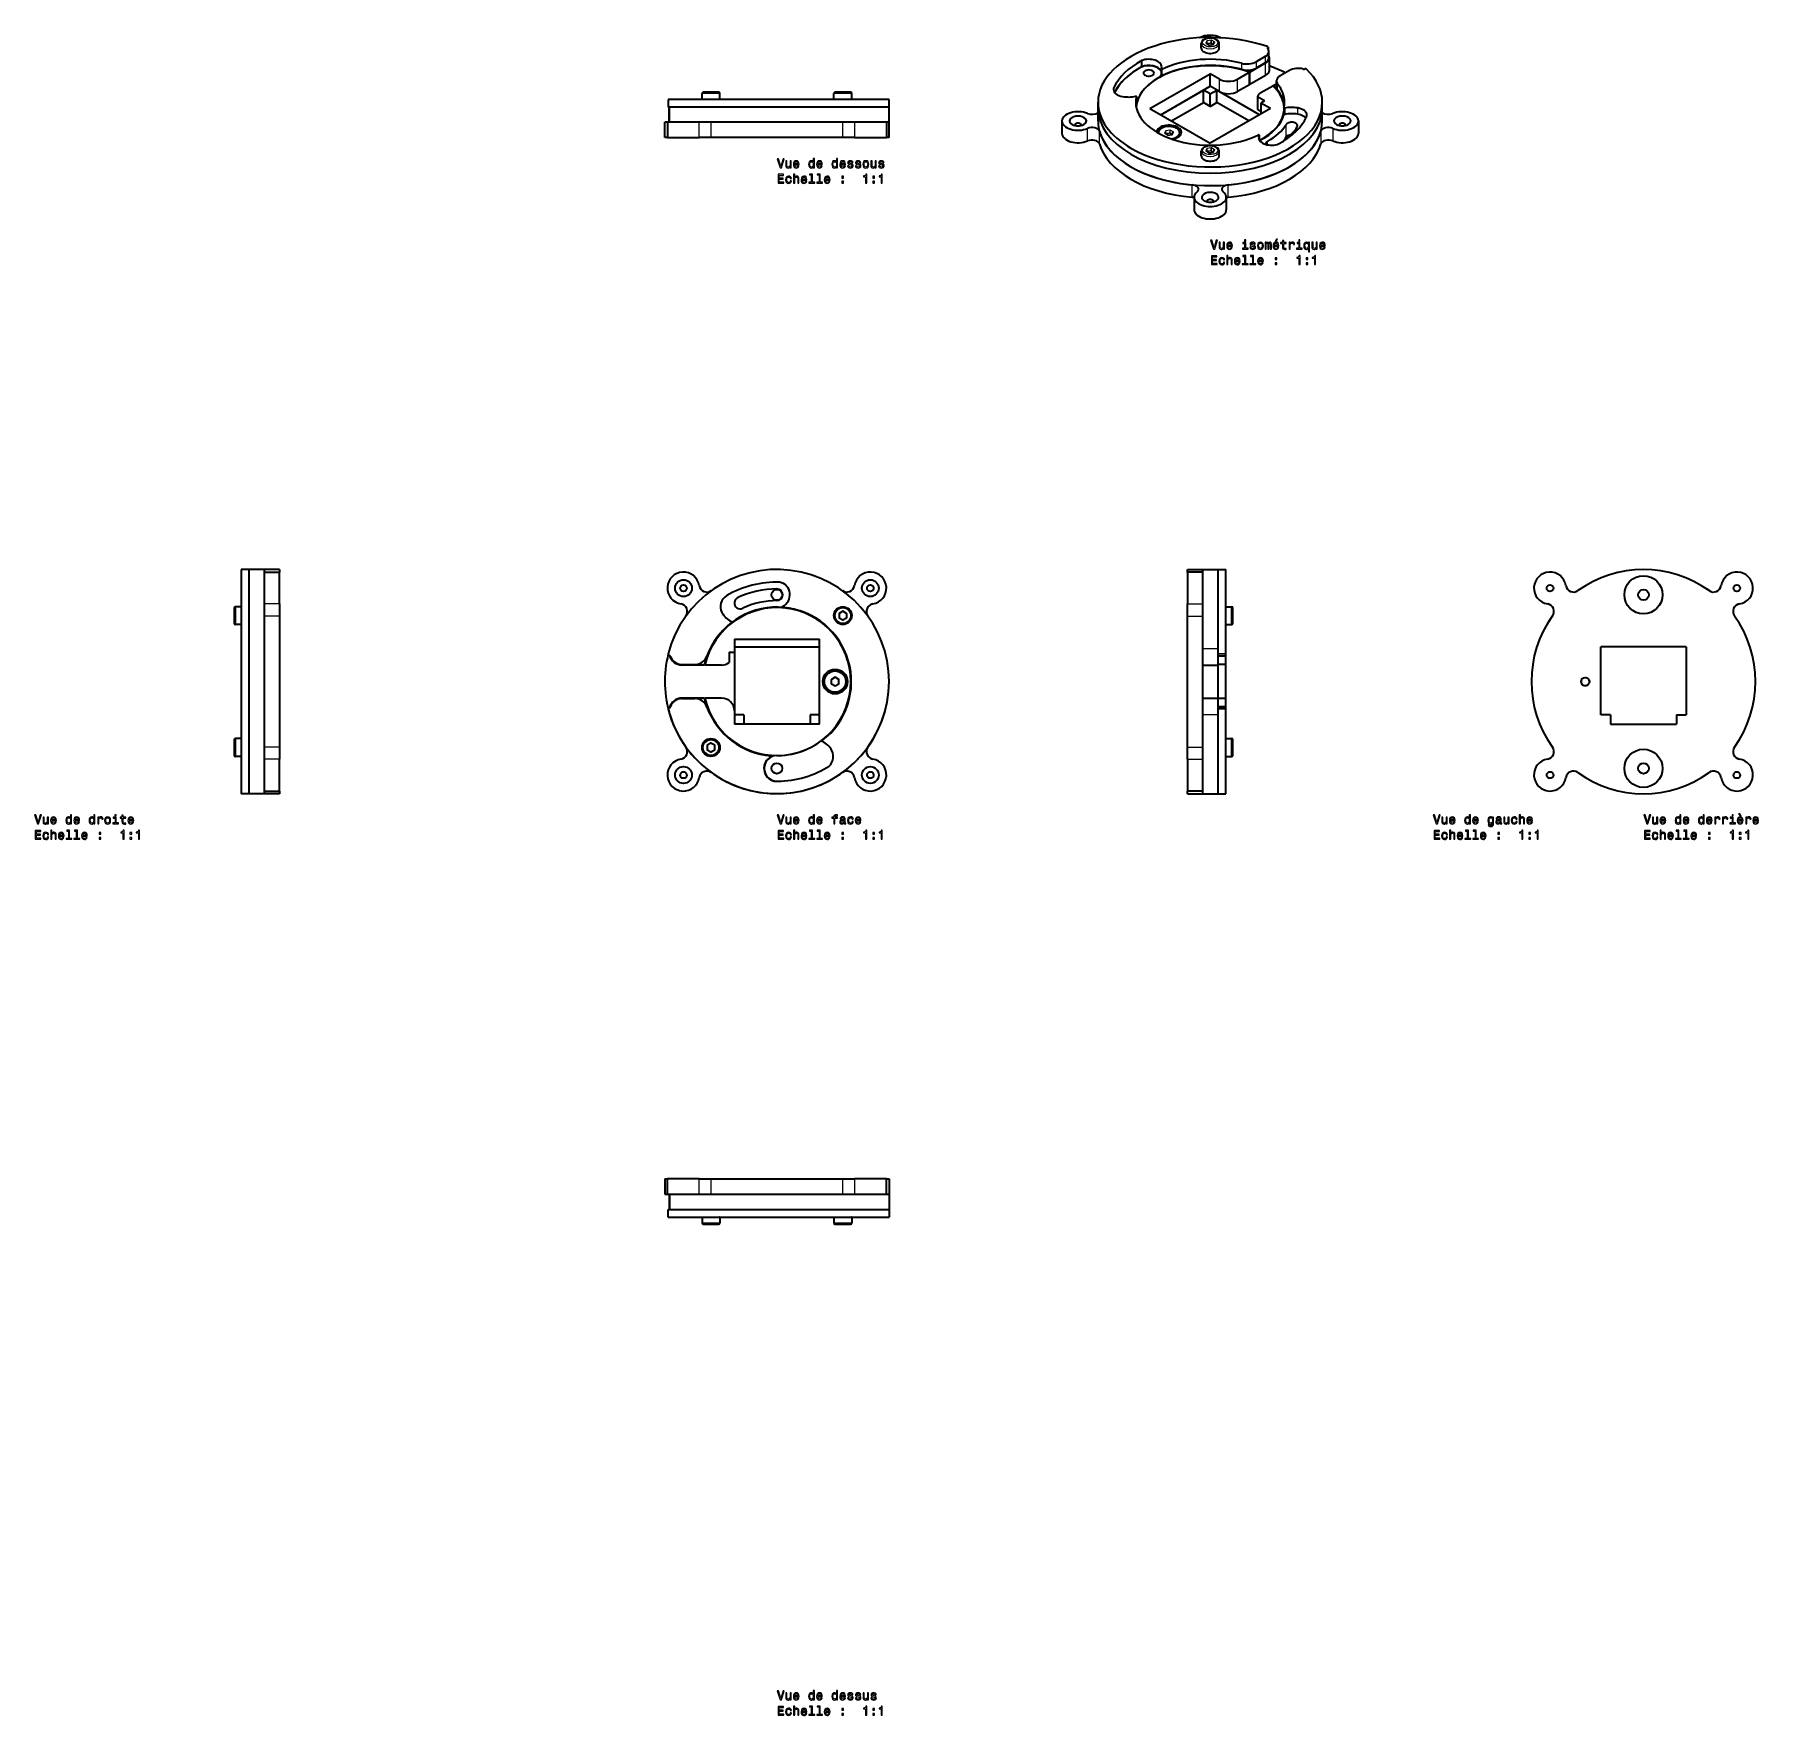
# Model space of a CAD drawing. Extents: x 303 to 980, y 15 to 674.
import ezdxf

# ---------------------------------------------------------------- set-up
doc = ezdxf.new("R2010")
doc.units = 0

msp = doc.modelspace()

# ---------------------------------------------------------------- linework, layer by layer
at = {"color": 7, "lineweight": 35, "ltscale": 0.044907}
for p, q in [((761.03, 669.08), (761.03, 670.88)), ((768.03, 669.08), (768.03, 670.88)), ((761.03, 626.81), (761.03, 628.61)), ((768.03, 626.81), (768.03, 628.61))]:
    msp.add_line(p, q, dxfattribs=at)
at = {"color": 7, "lineweight": 13, "ltscale": 0.025734}
for p, q in [((763.25, 671.98), (762.81, 671.05)), ((765.81, 670.59), (766.24, 671.52)), ((747.09, 636.66), (746.65, 635.73)), ((747.13, 636.61), (746.7, 635.68)), ((749.65, 635.26), (750.08, 636.2)), ((763.25, 629.71), (762.81, 628.78)), ((763.3, 629.67), (762.86, 628.73)), ((765.81, 628.32), (766.24, 629.25))]:
    msp.add_line(p, q, dxfattribs=at)
at = {"color": 7, "lineweight": 13, "ltscale": 0.034178}
for p, q in [((762.84, 670.99), (764.02, 670.31)), ((766.18, 671.52), (765, 672.2)), ((766.22, 671.58), (765.03, 672.26)), ((750.05, 636.25), (748.87, 636.94)), ((766.18, 629.25), (765, 629.93)), ((766.22, 629.31), (765.03, 629.99)), ((762.84, 628.72), (764.02, 628.04))]:
    msp.add_line(p, q, dxfattribs=at)
at = {"color": 7, "lineweight": 13, "ltscale": 0.025736}
msp.add_line((763.3, 671.94), (762.86, 671), dxfattribs=at)
at = {"color": 7, "lineweight": 35, "ltscale": 0.000189516}
for p, q in [((762.87, 671), (762.86, 671)), ((762.87, 628.73), (762.86, 628.73))]:
    msp.add_line(p, q, dxfattribs=at)
at = {"color": 7, "lineweight": 35, "ltscale": 0.034177}
msp.add_line((762.87, 671), (764.05, 670.31), dxfattribs=at)
at = {"color": 7, "lineweight": 13, "ltscale": 0.002935}
for p, q in [((763.3, 670.88), (763.26, 670.77)), ((747.13, 635.56), (747.1, 635.45)), ((763.3, 628.61), (763.26, 628.5))]:
    msp.add_line(p, q, dxfattribs=at)
at = {"color": 7, "lineweight": 13, "ltscale": 0.0026}
for p, q in [((763.33, 670.85), (763.29, 670.75)), ((763.33, 628.58), (763.29, 628.48))]:
    msp.add_line(p, q, dxfattribs=at)
at = {"color": 7, "lineweight": 13, "ltscale": 0.026366}
for p, q in [((763.3, 670.88), (763.3, 671.94)), ((763.33, 670.9), (763.33, 671.96)), ((764.95, 671.15), (764.95, 672.21)), ((765, 671.14), (765, 672.2)), ((747.17, 635.58), (747.17, 636.63)), ((748.79, 635.83), (748.79, 636.88)), ((748.84, 635.82), (748.84, 636.87)), ((763.3, 628.61), (763.3, 629.67)), ((765, 628.87), (765, 629.93))]:
    msp.add_line(p, q, dxfattribs=at)
at = {"color": 7, "lineweight": 13, "ltscale": 0.040912}
for p, q in [((764.94, 672.27), (763.32, 672.02)), ((764.95, 672.21), (763.33, 671.96)), ((764.12, 670.3), (765.74, 670.55)), ((747.96, 634.97), (749.58, 635.22)), ((764.94, 630.01), (763.32, 629.76)), ((764.95, 629.94), (763.33, 629.69)), ((764.12, 628.03), (765.74, 628.28))]:
    msp.add_line(p, q, dxfattribs=at)
at = {"color": 7, "lineweight": 35, "ltscale": 0.040912}
for p, q in [((764.11, 670.3), (765.73, 670.55)), ((747.95, 634.98), (749.57, 635.23)), ((764.11, 628.04), (765.73, 628.29))]:
    msp.add_line(p, q, dxfattribs=at)
at = {"color": 7, "lineweight": 13, "ltscale": 0.001324}
for p, q in [((764.95, 671.15), (764.97, 671.1)), ((748.79, 635.83), (748.81, 635.78))]:
    msp.add_line(p, q, dxfattribs=at)
at = {"color": 7, "lineweight": 13, "ltscale": 0.001085}
for p, q in [((765, 671.07), (764.97, 671.1)), ((748.84, 635.75), (748.81, 635.78)), ((765, 628.8), (764.97, 628.83))]:
    msp.add_line(p, q, dxfattribs=at)
at = {"color": 7, "lineweight": 13, "ltscale": 0.001073}
for p, q in [((765.03, 671.12), (765, 671.14)), ((748.87, 635.79), (748.84, 635.82)), ((765.03, 628.85), (765, 628.87))]:
    msp.add_line(p, q, dxfattribs=at)
at = {"color": 7, "lineweight": 35, "ltscale": 0.025734}
for p, q in [((765.76, 670.57), (766.2, 671.5)), ((749.6, 635.24), (750.04, 636.18)), ((765.76, 628.3), (766.2, 629.23))]:
    msp.add_line(p, q, dxfattribs=at)
at = {"color": 7, "lineweight": 13, "ltscale": 0.001213}
for p, q in [((766.18, 671.47), (766.18, 671.52)), ((766.18, 629.2), (766.18, 629.25))]:
    msp.add_line(p, q, dxfattribs=at)
at = {"color": 7, "lineweight": 35, "ltscale": 0.061238}
for p, q in [((737.68, 661.8), (737.68, 664.25)), ((735.57, 650.09), (735.57, 647.64)), ((793.49, 645.64), (793.49, 643.19)), ((808.53, 645.42), (808.53, 647.87))]:
    msp.add_line(p, q, dxfattribs=at)
at = {"color": 7, "lineweight": 13, "ltscale": 0.061237}
for p, q in [((776.88, 663.15), (776.88, 660.7)), ((786.14, 665.81), (786.14, 663.36)), ((798.96, 643.15), (798.96, 645.6))]:
    msp.add_line(p, q, dxfattribs=at)
at = {"color": 7, "lineweight": 35, "ltscale": 0.179331}
for p, q in [((780.07, 659.7), (786.28, 663.28)), ((786.28, 658.38), (780.07, 654.8))]:
    msp.add_line(p, q, dxfattribs=at)
at = {"color": 7, "lineweight": 35, "ltscale": 0.104426}
for p, q in [((786.14, 665.81), (782.52, 663.73)), ((795.62, 660.34), (792, 658.25))]:
    msp.add_line(p, q, dxfattribs=at)
at = {"color": 7, "lineweight": 13, "ltscale": 0.061238}
for p, q in [((782.52, 663.73), (782.52, 661.28)), ((745.6, 660.71), (745.6, 658.26)), ((735.57, 650.07), (735.57, 647.63)), ((791, 652.54), (791, 654.99)), ((793.76, 645.53), (793.76, 643.08))]:
    msp.add_line(p, q, dxfattribs=at)
at = {"color": 7, "lineweight": 35, "ltscale": 0.104427}
msp.add_line((786.14, 663.36), (782.52, 661.28), dxfattribs=at)
at = {"color": 7, "lineweight": 13, "ltscale": 0.122475}
for p, q in [((786.28, 658.38), (786.28, 663.28)), ((768.21, 652.03), (768.21, 656.93)), ((775.28, 652.03), (775.28, 656.93)), ((716.37, 632.67), (716.37, 637.57)), ((721.1, 631.55), (721.1, 636.45)), ((794.38, 634.24), (794.38, 639.14)), ((807.96, 636.45), (807.96, 631.55)), ((812.69, 637.57), (812.69, 632.67)), ((757.49, 610.54), (757.49, 615.44)), ((771.57, 610.54), (771.57, 615.44))]:
    msp.add_line(p, q, dxfattribs=at)
at = {"color": 7, "lineweight": 13, "ltscale": 0.010741}
msp.add_line((787.14, 669.32), (787.14, 668.89), dxfattribs=at)
at = {"color": 7, "lineweight": 35, "ltscale": 0.017064}
msp.add_line((787.22, 669.47), (787.22, 668.78), dxfattribs=at)
at = {"color": 7, "lineweight": 35, "ltscale": 0.061237}
for p, q in [((787.55, 665.32), (787.55, 667.77)), ((745.27, 660.8), (745.27, 658.35)), ((790.54, 653.76), (790.54, 656.21)), ((720.53, 645.41), (720.53, 647.86))]:
    msp.add_line(p, q, dxfattribs=at)
at = {"color": 7, "lineweight": 35, "ltscale": 0.122475}
for p, q in [((787.75, 660.42), (787.75, 665.32)), ((764.53, 654.15), (764.53, 659.05)), ((779.93, 654.71), (779.93, 659.61)), ((780.07, 654.8), (780.07, 659.7)), ((761.91, 647.74), (761.91, 652.64)), ((764.53, 646.23), (764.53, 651.13)), ((767.15, 647.74), (767.15, 652.64)), ((783.05, 649.99), (783.05, 645.09)), ((720.53, 640.52), (720.53, 645.41)), ((808.53, 640.52), (808.53, 645.42)), ((706.37, 640.52), (706.37, 635.62)), ((822.69, 640.52), (822.69, 635.62)), ((758.23, 610.57), (758.23, 605.68)), ((770.83, 610.57), (770.83, 605.68))]:
    msp.add_line(p, q, dxfattribs=at)
at = {"color": 7, "lineweight": 13, "ltscale": 0.001698}
msp.add_line((737.78, 661.77), (737.78, 661.83), dxfattribs=at)
at = {"color": 7, "lineweight": 13, "ltscale": 0.001675}
msp.add_line((737.88, 661.8), (737.88, 661.87), dxfattribs=at)
at = {"color": 7, "lineweight": 35}
for p, q in [((740.91, 645.42), (764.53, 659.05)), ((745.15, 642.97), (764.53, 654.15)), ((638.5, 648.98), (551.87, 648.98)), ((638.5, 645.98), (551.87, 645.98)), ((638.5, 645.98), (552.46, 645.98)), ((740.91, 645.42), (764.53, 631.78)), ((788.15, 645.42), (764.53, 631.78)), ((620.23, 639.98), (568.77, 639.98)), ((620.23, 639.98), (568.77, 639.98)), ((620.23, 633.98), (568.77, 633.98)), ((384.33, 464.5), (384.33, 420.5)), ((387.33, 464.5), (387.33, 420.5)), ((387.33, 464.5), (387.33, 420.5)), ((393.33, 464.5), (393.33, 420.5)), ((767.63, 433.47), (767.63, 464.5)), ((767.63, 431.39), (767.63, 464.5)), ((770.63, 431.39), (770.63, 464.5)), ((761.63, 433.47), (761.63, 453.87)), ((393.33, 446.23), (393.33, 420.5)), ((399.33, 446.23), (399.33, 420.5)), ((755.63, 420.5), (755.63, 446.23)), ((761.63, 420.5), (761.63, 446.23)), ((577.8, 437.2), (611.2, 437.2)), ((577.8, 434.2), (611.2, 434.2)), ((611.2, 403.8), (611.2, 437.2)), ((611.2, 407.5), (611.2, 434.2)), ((951.26, 434.2), (917.86, 434.2)), ((917.86, 407.5), (917.86, 434.2)), ((951.26, 434.2), (951.26, 407.5)), ((577.8, 432), (577.8, 409.01)), ((384.33, 420.5), (384.33, 376.5)), ((387.33, 420.5), (387.33, 376.5)), ((387.33, 420.5), (387.33, 376.5)), ((393.33, 420.5), (393.33, 394.77)), ((393.33, 420.5), (393.33, 376.5)), ((399.33, 420.5), (399.33, 394.77)), ((755.63, 394.77), (755.63, 420.5)), ((761.63, 394.77), (761.63, 420.5)), ((767.63, 376.5), (767.63, 409.61)), ((767.63, 376.5), (767.63, 407.53)), ((770.63, 376.5), (770.63, 409.61)), ((611.2, 403.8), (577.8, 403.8)), ((921.56, 403.8), (947.56, 403.8)), ((921.56, 403.8), (947.56, 403.8)), ((568.77, 225.33), (620.23, 225.33)), ((552.46, 219.33), (638.5, 219.33)), ((568.77, 219.33), (620.23, 219.33)), ((551.87, 213.33), (638.5, 213.33)), ((551.87, 210.33), (638.5, 210.33)), ((552.46, 213.33), (638.5, 213.33))]:
    msp.add_line(p, q, dxfattribs=at)
at = {"color": 7, "lineweight": 13, "ltscale": 0.001021}
msp.add_line((743.98, 657.24), (743.98, 657.28), dxfattribs=at)
at = {"color": 7, "lineweight": 35, "ltscale": 0.005067}
msp.add_line((745.44, 658.03), (745.44, 658.23), dxfattribs=at)
at = {"color": 7, "lineweight": 35, "ltscale": 0.003809}
msp.add_line((745.59, 658.26), (745.59, 658.1), dxfattribs=at)
at = {"color": 7, "lineweight": 13, "ltscale": 0.00369}
msp.add_line((746.4, 658.64), (746.4, 658.49), dxfattribs=at)
at = {"color": 7, "lineweight": 35, "ltscale": 0.106144}
for p, q in [((768.21, 656.93), (764.53, 659.05)), ((768.21, 652.03), (764.53, 654.15))]:
    msp.add_line(p, q, dxfattribs=at)
at = {"color": 7, "lineweight": 35, "ltscale": 0.134219}
for p, q in [((775.28, 656.93), (779.93, 659.61)), ((779.93, 654.71), (775.28, 652.03)), ((784.47, 651.62), (789.12, 654.3))]:
    msp.add_line(p, q, dxfattribs=at)
at = {"color": 7, "lineweight": 13, "ltscale": 0.129449}
for p, q in [((570.29, 651.28), (565.12, 651.28)), ((622.06, 651.28), (616.88, 651.28)), ((570.29, 649.08), (565.12, 649.08)), ((622.06, 649.08), (616.88, 649.08)), ((566.94, 210.23), (572.12, 210.23)), ((618.71, 210.23), (623.88, 210.23)), ((566.94, 208.03), (572.12, 208.03)), ((618.71, 208.03), (623.88, 208.03))]:
    msp.add_line(p, q, dxfattribs=at)
at = {"color": 7, "lineweight": 35, "ltscale": 0.055}
for p, q in [((565.12, 649.08), (565.12, 651.28)), ((572.12, 649.08), (572.12, 651.28)), ((616.88, 649.08), (616.88, 651.28)), ((623.88, 649.08), (623.88, 651.28)), ((384.23, 449.88), (382.03, 449.88)), ((770.73, 449.88), (772.93, 449.88)), ((384.23, 442.88), (382.03, 442.88)), ((770.73, 442.88), (772.93, 442.88)), ((951.26, 434.2), (951.26, 432)), ((384.23, 398.12), (382.03, 398.12)), ((770.73, 398.12), (772.93, 398.12)), ((384.23, 391.12), (382.03, 391.12)), ((770.73, 391.12), (772.93, 391.12)), ((565.12, 210.23), (565.12, 208.03)), ((572.12, 210.23), (572.12, 208.03)), ((616.88, 210.23), (616.88, 208.03)), ((623.88, 210.23), (623.88, 208.03))]:
    msp.add_line(p, q, dxfattribs=at)
at = {"color": 7, "lineweight": 35, "ltscale": 0.110956}
msp.add_line((570.05, 651.78), (565.62, 651.78), dxfattribs=at)
at = {"color": 7, "lineweight": 35, "ltscale": 0.039044}
msp.add_line((571.62, 651.78), (570.05, 651.78), dxfattribs=at)
at = {"color": 7, "lineweight": 13, "ltscale": 0.045551}
for p, q in [((572.12, 651.28), (570.29, 651.28)), ((623.88, 651.28), (622.06, 651.28)), ((572.12, 649.08), (570.29, 649.08)), ((623.88, 649.08), (622.06, 649.08)), ((565.12, 210.23), (566.94, 210.23)), ((616.88, 210.23), (618.71, 210.23)), ((565.12, 208.03), (566.94, 208.03)), ((616.88, 208.03), (618.71, 208.03))]:
    msp.add_line(p, q, dxfattribs=at)
at = {"color": 7, "lineweight": 35, "ltscale": 0.110957}
for p, q in [((621.82, 651.78), (617.38, 651.78)), ((567.18, 207.53), (571.62, 207.53)), ((618.95, 207.53), (623.38, 207.53))]:
    msp.add_line(p, q, dxfattribs=at)
at = {"color": 7, "lineweight": 35, "ltscale": 0.039043}
for p, q in [((623.38, 651.78), (621.82, 651.78)), ((565.62, 207.53), (567.18, 207.53)), ((617.38, 207.53), (618.95, 207.53))]:
    msp.add_line(p, q, dxfattribs=at)
at = {"color": 7, "lineweight": 13, "ltscale": 0.036832}
msp.add_line((726.76, 652.15), (726.76, 653.62), dxfattribs=at)
at = {"color": 7, "lineweight": 35, "ltscale": 0.483775}
for p, q in [((745.15, 642.97), (761.91, 652.64)), ((783.9, 642.97), (767.15, 652.64))]:
    msp.add_line(p, q, dxfattribs=at)
at = {"color": 7, "lineweight": 35, "ltscale": 0.075525}
for p, q in [((764.53, 651.13), (761.91, 652.64)), ((764.53, 651.13), (767.15, 652.64)), ((764.53, 646.23), (761.91, 647.74)), ((764.53, 646.23), (767.15, 647.74))]:
    msp.add_line(p, q, dxfattribs=at)
at = {"color": 7, "lineweight": 35, "ltscale": 0.08165}
msp.add_line((785.88, 648.35), (783.05, 649.99), dxfattribs=at)
at = {"color": 7, "lineweight": 35, "ltscale": 0.036712}
msp.add_line((789.26, 654.39), (790.54, 655.12), dxfattribs=at)
at = {"color": 7, "lineweight": 35, "ltscale": 0.005473}
msp.add_line((789.26, 654.17), (789.26, 654.39), dxfattribs=at)
at = {"color": 7, "lineweight": 35, "ltscale": 0.000389099}
for p, q in [((551.87, 648.98), (551.85, 648.98)), ((551.87, 645.98), (551.85, 645.98)), ((551.85, 213.33), (551.87, 213.33)), ((551.85, 210.33), (551.87, 210.33))]:
    msp.add_line(p, q, dxfattribs=at)
at = {"color": 7, "lineweight": 35, "ltscale": 0.075}
for p, q in [((551.85, 648.98), (551.85, 645.98)), ((638.5, 645.98), (638.5, 648.98)), ((387.33, 464.5), (384.33, 464.5)), ((767.63, 464.5), (770.63, 464.5)), ((770.63, 427.2), (767.63, 427.2)), ((770.63, 413.8), (767.63, 413.8)), ((387.33, 376.5), (384.33, 376.5)), ((767.63, 376.5), (770.63, 376.5)), ((551.85, 210.33), (551.85, 213.33)), ((551.85, 210.33), (551.85, 213.33)), ((638.5, 213.33), (638.5, 210.33))]:
    msp.add_line(p, q, dxfattribs=at)
at = {"color": 7, "lineweight": 13, "ltscale": 0.075}
for p, q in [((551.87, 648.98), (551.87, 645.98)), ((770.63, 431.39), (767.63, 431.39)), ((770.63, 430.78), (767.63, 430.78)), ((770.63, 430.34), (767.63, 430.34)), ((770.63, 410.66), (767.63, 410.66)), ((770.63, 410.22), (767.63, 410.22)), ((770.63, 409.61), (767.63, 409.61)), ((551.87, 210.33), (551.87, 213.33))]:
    msp.add_line(p, q, dxfattribs=at)
at = {"color": 7, "lineweight": 35, "ltscale": 0.15}
for p, q in [((552.23, 639.98), (552.23, 645.98)), ((638.5, 639.98), (638.5, 645.98)), ((550.5, 633.98), (550.5, 639.98)), ((551.53, 639.98), (551.53, 633.98)), ((637.47, 639.98), (637.47, 633.98)), ((638.5, 633.98), (638.5, 639.98)), ((393.33, 464.5), (387.33, 464.5)), ((399.33, 464.5), (393.33, 464.5)), ((393.33, 463.47), (399.33, 463.47)), ((755.63, 464.5), (761.63, 464.5)), ((761.63, 463.47), (755.63, 463.47)), ((761.63, 464.5), (767.63, 464.5)), ((761.63, 427), (767.63, 427)), ((761.63, 414), (767.63, 414)), ((393.33, 376.5), (387.33, 376.5)), ((393.33, 377.53), (399.33, 377.53)), ((399.33, 376.5), (393.33, 376.5)), ((761.63, 377.53), (755.63, 377.53)), ((755.63, 376.5), (761.63, 376.5)), ((761.63, 376.5), (767.63, 376.5)), ((550.5, 225.33), (550.5, 219.33)), ((551.53, 219.33), (551.53, 225.33)), ((637.47, 219.33), (637.47, 225.33)), ((638.5, 225.33), (638.5, 219.33)), ((552.23, 219.33), (552.23, 213.33)), ((552.23, 219.33), (552.23, 213.33)), ((638.5, 219.33), (638.5, 213.33))]:
    msp.add_line(p, q, dxfattribs=at)
at = {"color": 7, "lineweight": 13, "ltscale": 0.15}
for p, q in [((552.46, 639.98), (552.46, 645.98)), ((564.05, 633.98), (564.05, 639.98)), ((568.77, 633.98), (568.77, 639.98)), ((620.23, 639.98), (620.23, 633.98)), ((624.95, 639.98), (624.95, 633.98)), ((399.33, 450.95), (393.33, 450.95)), ((755.63, 450.95), (761.63, 450.95)), ((399.33, 446.23), (393.33, 446.23)), ((755.63, 446.23), (761.63, 446.23)), ((761.63, 433.47), (767.63, 433.47)), ((761.63, 407.53), (767.63, 407.53)), ((399.33, 394.77), (393.33, 394.77)), ((755.63, 394.77), (761.63, 394.77)), ((399.33, 390.05), (393.33, 390.05)), ((755.63, 390.05), (761.63, 390.05)), ((564.05, 219.33), (564.05, 225.33)), ((568.77, 219.33), (568.77, 225.33)), ((620.23, 225.33), (620.23, 219.33)), ((624.95, 225.33), (624.95, 219.33)), ((552.46, 219.33), (552.46, 213.33))]:
    msp.add_line(p, q, dxfattribs=at)
at = {"color": 7, "lineweight": 35, "ltscale": 0.125751}
for p, q in [((570.25, 648.98), (565.22, 648.98)), ((566.99, 210.33), (572.02, 210.33))]:
    msp.add_line(p, q, dxfattribs=at)
at = {"color": 7, "lineweight": 35, "ltscale": 0.044249}
for p, q in [((572.02, 648.98), (570.25, 648.98)), ((565.22, 210.33), (566.99, 210.33))]:
    msp.add_line(p, q, dxfattribs=at)
at = {"color": 7, "lineweight": 35, "ltscale": 0.070697}
msp.add_line((592.23, 648.98), (589.4, 648.98), dxfattribs=at)
at = {"color": 7, "lineweight": 35, "ltscale": 0.002773}
msp.add_line((592.34, 648.98), (592.23, 648.98), dxfattribs=at)
at = {"color": 7, "lineweight": 35, "ltscale": 0.002893}
msp.add_line((612.31, 648.98), (612.19, 648.98), dxfattribs=at)
at = {"color": 7, "lineweight": 35, "ltscale": 0.094115}
msp.add_line((616.07, 648.98), (612.31, 648.98), dxfattribs=at)
at = {"color": 7, "lineweight": 35, "ltscale": 0.014232}
msp.add_line((616.64, 648.98), (616.07, 648.98), dxfattribs=at)
at = {"color": 7, "lineweight": 35, "ltscale": 0.3613}
for p, q in [((749.4, 640.52), (761.91, 647.74)), ((779.66, 640.52), (767.15, 647.74))]:
    msp.add_line(p, q, dxfattribs=at)
at = {"color": 7, "lineweight": 35, "ltscale": 0.040825}
msp.add_line((784.47, 644.27), (783.05, 645.09), dxfattribs=at)
at = {"color": 7, "lineweight": 35, "ltscale": 0.040824}
msp.add_line((785.88, 648.35), (784.47, 647.54), dxfattribs=at)
at = {"color": 7, "lineweight": 35, "ltscale": 0.106145}
for p, q in [((784.47, 647.54), (784.47, 643.29)), ((788.15, 645.42), (784.47, 647.54))]:
    msp.add_line(p, q, dxfattribs=at)
at = {"color": 7, "lineweight": 35, "ltscale": 0.025726}
for p, q in [((551.53, 639.98), (550.5, 639.98)), ((761.63, 463.47), (761.63, 464.5)), ((761.63, 463.47), (761.63, 464.5)), ((399.33, 377.53), (399.33, 376.5)), ((637.47, 225.33), (638.5, 225.33))]:
    msp.add_line(p, q, dxfattribs=at)
at = {"color": 7, "lineweight": 35, "ltscale": 0.313062}
for p, q in [((564.05, 639.98), (551.53, 639.98)), ((637.47, 639.98), (624.95, 639.98)), ((551.53, 633.98), (564.05, 633.98)), ((624.95, 633.98), (637.47, 633.98)), ((393.33, 463.47), (393.33, 450.95)), ((399.33, 450.95), (399.33, 463.47)), ((755.63, 463.47), (755.63, 450.95)), ((761.63, 450.95), (761.63, 463.47)), ((393.33, 390.05), (393.33, 377.53)), ((399.33, 377.53), (399.33, 390.05)), ((755.63, 390.05), (755.63, 377.53)), ((761.63, 377.53), (761.63, 390.05)), ((564.05, 225.33), (551.53, 225.33)), ((637.47, 225.33), (624.95, 225.33)), ((551.53, 219.33), (564.05, 219.33)), ((624.95, 219.33), (637.47, 219.33))]:
    msp.add_line(p, q, dxfattribs=at)
at = {"color": 7, "lineweight": 35, "ltscale": 0.117937}
for p, q in [((568.77, 639.98), (564.05, 639.98)), ((624.95, 639.98), (620.23, 639.98)), ((568.77, 633.98), (564.05, 633.98)), ((624.95, 633.98), (620.23, 633.98)), ((393.33, 450.95), (393.33, 446.23)), ((399.33, 450.95), (399.33, 446.23)), ((755.63, 446.23), (755.63, 450.95)), ((761.63, 446.23), (761.63, 450.95)), ((393.33, 394.77), (393.33, 390.05)), ((399.33, 394.77), (399.33, 390.05)), ((755.63, 390.05), (755.63, 394.77)), ((761.63, 390.05), (761.63, 394.77)), ((564.05, 225.33), (568.77, 225.33)), ((620.23, 225.33), (624.95, 225.33)), ((564.05, 219.33), (568.77, 219.33)), ((620.23, 219.33), (624.95, 219.33))]:
    msp.add_line(p, q, dxfattribs=at)
at = {"color": 7, "lineweight": 35, "ltscale": 0.025702}
for p, q in [((638.5, 639.98), (637.47, 639.98)), ((638.5, 639.98), (637.47, 639.98)), ((638.5, 633.98), (637.47, 633.98)), ((393.33, 464.5), (393.33, 463.47)), ((399.33, 464.5), (399.33, 463.47)), ((755.63, 376.5), (755.63, 377.53)), ((761.63, 376.5), (761.63, 377.53)), ((550.5, 225.33), (551.53, 225.33)), ((550.5, 219.33), (551.53, 219.33))]:
    msp.add_line(p, q, dxfattribs=at)
at = {"color": 7, "lineweight": 13, "ltscale": 0.026364}
for p, q in [((747.13, 635.56), (747.13, 636.61)), ((763.33, 628.63), (763.33, 629.69)), ((764.95, 628.88), (764.95, 629.94))]:
    msp.add_line(p, q, dxfattribs=at)
at = {"color": 7, "lineweight": 13, "ltscale": 0.040914}
for p, q in [((748.77, 636.95), (747.16, 636.7)), ((748.79, 636.88), (747.17, 636.63))]:
    msp.add_line(p, q, dxfattribs=at)
at = {"color": 7, "lineweight": 13, "ltscale": 0.034176}
for p, q in [((750.02, 636.19), (748.84, 636.87)), ((746.68, 635.67), (747.86, 634.99))]:
    msp.add_line(p, q, dxfattribs=at)
at = {"color": 7, "lineweight": 13, "ltscale": 0.001215}
msp.add_line((750.02, 636.14), (750.02, 636.19), dxfattribs=at)
at = {"color": 7, "lineweight": 35, "ltscale": 0.030038}
for p, q in [((551.7, 633.98), (550.5, 633.98)), ((393.33, 377.7), (393.33, 376.5)), ((637.3, 219.33), (638.5, 219.33))]:
    msp.add_line(p, q, dxfattribs=at)
at = {"color": 7, "lineweight": 35, "ltscale": 0.002727}
msp.add_line((744.17, 635.77), (744.17, 635.88), dxfattribs=at)
at = {"color": 7, "lineweight": 35, "ltscale": 0.000191654}
msp.add_line((746.7, 635.67), (746.7, 635.68), dxfattribs=at)
at = {"color": 7, "lineweight": 35, "ltscale": 0.034176}
for p, q in [((746.7, 635.67), (747.89, 634.99)), ((762.87, 628.73), (764.05, 628.04))]:
    msp.add_line(p, q, dxfattribs=at)
at = {"color": 7, "lineweight": 13, "ltscale": 0.002601}
msp.add_line((747.17, 635.52), (747.13, 635.43), dxfattribs=at)
at = {"color": 7, "lineweight": 35, "ltscale": 0.00732}
msp.add_line((752.57, 635.59), (752.57, 635.88), dxfattribs=at)
at = {"color": 7, "lineweight": 13, "ltscale": 0.04682}
msp.add_line((783.78, 634.89), (783.78, 633.02), dxfattribs=at)
at = {"color": 7, "lineweight": 35, "ltscale": 0.048184}
msp.add_line((783.79, 634.93), (783.79, 633), dxfattribs=at)
at = {"color": 7, "lineweight": 13, "ltscale": 0.032007}
msp.add_line((786.99, 631.17), (786.99, 632.45), dxfattribs=at)
at = {"color": 7, "lineweight": 13, "ltscale": 0.001325}
msp.add_line((764.95, 628.88), (764.97, 628.83), dxfattribs=at)
at = {"color": 7, "lineweight": 35, "ltscale": 0.030039}
msp.add_line((755.63, 463.3), (755.63, 464.5), dxfattribs=at)
at = {"color": 7, "lineweight": 35, "ltscale": 0.140819}
for p, q in [((381.53, 449.38), (381.53, 443.75)), ((773.43, 443.38), (773.43, 449.02)), ((773.43, 391.62), (773.43, 397.25))]:
    msp.add_line(p, q, dxfattribs=at)
at = {"color": 7, "lineweight": 13, "ltscale": 0.164288}
for p, q in [((382.03, 449.88), (382.03, 443.31)), ((384.23, 449.88), (384.23, 443.31)), ((770.73, 442.88), (770.73, 449.46)), ((772.93, 442.88), (772.93, 449.46)), ((382.03, 398.12), (382.03, 391.54)), ((384.23, 398.12), (384.23, 391.54))]:
    msp.add_line(p, q, dxfattribs=at)
at = {"color": 7, "lineweight": 35, "ltscale": 0.159595}
msp.add_line((384.33, 449.78), (384.33, 443.4), dxfattribs=at)
at = {"color": 7, "lineweight": 13, "ltscale": 0.041858}
for p, q in [((618.83, 447.22), (618.83, 445.55)), ((620.33, 448.15), (618.88, 447.31)), ((621.88, 447.31), (620.43, 448.15)), ((621.93, 445.55), (621.93, 447.22)), ((618.88, 445.46), (620.33, 444.62)), ((620.43, 444.62), (621.88, 445.46)), ((615.81, 421.34), (615.81, 419.66)), ((618.86, 421.42), (617.41, 422.26)), ((617.41, 418.74), (618.86, 419.58)), ((618.91, 419.66), (618.91, 421.34)), ((567.07, 395.45), (567.07, 393.78)), ((570.12, 395.54), (568.67, 396.38)), ((568.67, 392.85), (570.12, 393.69)), ((570.17, 393.78), (570.17, 395.45))]:
    msp.add_line(p, q, dxfattribs=at)
at = {"color": 7, "lineweight": 13, "ltscale": 0.00125}
for p, q in [((618.83, 447.22), (618.88, 447.22)), ((618.88, 447.31), (618.91, 447.27)), ((620.33, 448.15), (620.36, 448.1)), ((620.43, 448.15), (620.41, 448.1)), ((621.88, 447.31), (621.86, 447.27)), ((621.93, 447.22), (621.88, 447.22)), ((618.83, 445.55), (618.88, 445.55)), ((618.88, 445.46), (618.91, 445.5)), ((620.33, 444.62), (620.36, 444.67)), ((620.43, 444.62), (620.41, 444.67)), ((621.88, 445.46), (621.86, 445.5)), ((621.93, 445.55), (621.88, 445.55)), ((615.86, 419.58), (615.88, 419.62)), ((617.31, 422.26), (617.33, 422.22)), ((617.41, 422.26), (617.38, 422.22)), ((618.86, 421.42), (618.83, 421.38)), ((618.86, 419.58), (618.83, 419.62)), ((618.91, 421.34), (618.86, 421.34)), ((618.91, 419.66), (618.86, 419.66)), ((617.31, 418.74), (617.33, 418.78)), ((617.41, 418.74), (617.38, 418.78)), ((567.12, 395.54), (567.14, 395.5)), ((568.57, 396.38), (568.59, 396.33)), ((568.57, 392.85), (568.59, 392.9)), ((568.67, 396.38), (568.64, 396.33)), ((568.67, 392.85), (568.64, 392.9)), ((570.12, 395.54), (570.09, 395.5)), ((570.12, 393.69), (570.09, 393.73)), ((570.17, 395.45), (570.12, 395.45)), ((570.17, 393.78), (570.12, 393.78))]:
    msp.add_line(p, q, dxfattribs=at)
at = {"color": 7, "lineweight": 35, "ltscale": 0.041858}
for p, q in [((618.88, 447.22), (618.88, 445.55)), ((621.88, 445.55), (621.88, 447.22)), ((615.86, 421.34), (615.86, 419.66)), ((617.33, 422.22), (615.88, 421.38)), ((615.88, 419.62), (617.33, 418.78)), ((618.83, 421.38), (617.38, 422.22)), ((617.38, 418.78), (618.83, 419.62)), ((618.86, 419.66), (618.86, 421.34)), ((567.12, 395.45), (567.12, 393.78)), ((568.59, 396.33), (567.14, 395.5)), ((567.14, 393.73), (568.59, 392.9)), ((570.09, 395.5), (568.64, 396.33)), ((568.64, 392.9), (570.09, 393.73)), ((570.12, 393.78), (570.12, 395.45))]:
    msp.add_line(p, q, dxfattribs=at)
at = {"color": 7, "lineweight": 35, "ltscale": 0.041857}
for p, q in [((620.36, 448.1), (618.91, 447.27)), ((621.86, 447.27), (620.41, 448.1)), ((618.91, 445.5), (620.36, 444.67)), ((620.41, 444.67), (621.86, 445.5))]:
    msp.add_line(p, q, dxfattribs=at)
at = {"color": 7, "lineweight": 13, "ltscale": 0.001138}
for p, q in [((621.86, 447.19), (621.86, 447.23)), ((618.91, 445.58), (618.91, 445.53)), ((615.88, 419.7), (615.88, 419.65)), ((618.83, 421.3), (618.83, 421.35)), ((567.14, 393.81), (567.14, 393.77)), ((570.09, 395.42), (570.09, 395.46))]:
    msp.add_line(p, q, dxfattribs=at)
at = {"color": 7, "lineweight": 13, "ltscale": 0.010712}
for p, q in [((770.73, 449.46), (770.73, 449.88)), ((772.93, 449.46), (772.93, 449.88)), ((382.03, 443.31), (382.03, 442.88)), ((384.23, 443.31), (384.23, 442.88)), ((382.03, 391.54), (382.03, 391.12)), ((384.23, 391.54), (384.23, 391.12))]:
    msp.add_line(p, q, dxfattribs=at)
at = {"color": 7, "lineweight": 35, "ltscale": 0.009181}
for p, q in [((773.43, 449.02), (773.43, 449.38)), ((381.53, 443.75), (381.53, 443.38)), ((773.43, 397.25), (773.43, 397.62))]:
    msp.add_line(p, q, dxfattribs=at)
at = {"color": 7, "lineweight": 35, "ltscale": 0.010405}
msp.add_line((384.33, 443.4), (384.33, 442.98), dxfattribs=at)
at = {"color": 7, "lineweight": 35, "ltscale": 0.13}
for p, q in [((577.8, 437.2), (577.8, 432)), ((577.8, 409), (577.8, 403.8))]:
    msp.add_line(p, q, dxfattribs=at)
at = {"color": 7, "lineweight": 35, "ltscale": 0.161858}
msp.add_line((767.63, 427), (767.63, 433.47), dxfattribs=at)
at = {"color": 7, "lineweight": 35, "ltscale": 0.127895}
for p, q in [((557.23, 427.2), (562.35, 427.2)), ((557.23, 413.8), (562.35, 413.8))]:
    msp.add_line(p, q, dxfattribs=at)
at = {"color": 7, "lineweight": 35, "ltscale": 0.219635}
for p, q in [((566.02, 427), (557.23, 427)), ((566.02, 414), (557.23, 414))]:
    msp.add_line(p, q, dxfattribs=at)
at = {"color": 7, "lineweight": 35, "ltscale": 0.164384}
for p, q in [((572.8, 427), (566.22, 427)), ((572.8, 414), (566.22, 414))]:
    msp.add_line(p, q, dxfattribs=at)
at = {"color": 7, "lineweight": 35, "ltscale": 0.05}
msp.add_line((575.8, 432), (577.8, 432), dxfattribs=at)
at = {"color": 7, "lineweight": 35, "ltscale": 0.1}
msp.add_line((575.8, 432), (575.8, 428), dxfattribs=at)
at = {"color": 7, "lineweight": 35, "ltscale": 0.015247}
for p, q in [((767.63, 430.78), (767.63, 431.39)), ((770.63, 430.78), (770.63, 431.39)), ((767.63, 409.61), (767.63, 410.22)), ((770.63, 409.61), (770.63, 410.22))]:
    msp.add_line(p, q, dxfattribs=at)
at = {"color": 7, "lineweight": 35, "ltscale": 0.002382}
for p, q in [((767.63, 430.69), (767.63, 430.78)), ((767.63, 410.22), (767.63, 410.31))]:
    msp.add_line(p, q, dxfattribs=at)
at = {"color": 7, "lineweight": 35, "ltscale": 0.325}
msp.add_line((767.63, 414), (767.63, 427), dxfattribs=at)
at = {"color": 7, "lineweight": 35, "ltscale": 0.010969}
for p, q in [((770.63, 430.34), (770.63, 430.78)), ((770.63, 410.22), (770.63, 410.66))]:
    msp.add_line(p, q, dxfattribs=at)
at = {"color": 7, "lineweight": 35, "ltscale": 0.078551}
for p, q in [((770.63, 427.2), (770.63, 430.34)), ((770.63, 410.66), (770.63, 413.8))]:
    msp.add_line(p, q, dxfattribs=at)
at = {"color": 7, "lineweight": 35, "ltscale": 0.334998}
msp.add_line((770.63, 413.8), (770.63, 427.2), dxfattribs=at)
at = {"color": 7, "lineweight": 13, "ltscale": 0.001251}
for p, q in [((615.81, 421.34), (615.86, 421.34)), ((615.81, 419.66), (615.86, 419.66)), ((567.07, 395.45), (567.12, 395.45)), ((567.07, 393.78), (567.12, 393.78))]:
    msp.add_line(p, q, dxfattribs=at)
at = {"color": 7, "lineweight": 13, "ltscale": 0.041857}
for p, q in [((617.31, 422.26), (615.86, 421.42)), ((615.86, 419.58), (617.31, 418.74)), ((568.57, 396.38), (567.12, 395.54)), ((567.12, 393.69), (568.57, 392.85))]:
    msp.add_line(p, q, dxfattribs=at)
at = {"color": 7, "lineweight": 13, "ltscale": 0.001249}
for p, q in [((615.86, 421.42), (615.88, 421.38)), ((567.12, 393.69), (567.14, 393.73))]:
    msp.add_line(p, q, dxfattribs=at)
at = {"color": 7, "lineweight": 13, "ltscale": 3.00563e-05}
msp.add_line((913.3, 420.45), (913.3, 420.45), dxfattribs=at)
at = {"color": 7, "lineweight": 13, "ltscale": 0.000107431}
msp.add_line((913.32, 420.36), (913.32, 420.36), dxfattribs=at)
at = {"color": 7, "lineweight": 35, "ltscale": 0.161859}
msp.add_line((767.63, 407.53), (767.63, 414), dxfattribs=at)
at = {"color": 7, "lineweight": 35, "ltscale": 0.001415}
msp.add_line((910.66, 419.36), (910.62, 419.32), dxfattribs=at)
at = {"color": 7, "lineweight": 13, "ltscale": 0.002001}
msp.add_line((911.7, 419), (911.7, 418.92), dxfattribs=at)
at = {"color": 7, "lineweight": 35, "ltscale": 0.0925}
for p, q in [((581.5, 407.5), (577.8, 407.5)), ((581.5, 407.5), (581.5, 403.8)), ((611.2, 407.5), (607.5, 407.5)), ((607.5, 407.5), (607.5, 403.8)), ((921.56, 407.5), (917.86, 407.5)), ((921.56, 407.5), (921.56, 403.8)), ((947.56, 407.5), (947.56, 403.8)), ((947.56, 407.5), (951.26, 407.5))]:
    msp.add_line(p, q, dxfattribs=at)
at = {"color": 7, "lineweight": 35, "ltscale": 0.003749}
msp.add_line((620.04, 406.63), (620.17, 406.56), dxfattribs=at)
at = {"color": 7, "lineweight": 35, "ltscale": 0.318921}
msp.add_line((761.63, 394.77), (761.63, 407.53), dxfattribs=at)
at = {"color": 7, "lineweight": 35, "ltscale": 0.0375}
msp.add_line((951.26, 409), (951.26, 407.5), dxfattribs=at)
at = {"color": 7, "lineweight": 35, "ltscale": 0.140818}
msp.add_line((381.53, 397.62), (381.53, 391.98), dxfattribs=at)
at = {"color": 7, "lineweight": 35, "ltscale": 0.159594}
msp.add_line((384.33, 398.02), (384.33, 391.63), dxfattribs=at)
at = {"color": 7, "lineweight": 13, "ltscale": 0.010711}
for p, q in [((770.73, 397.69), (770.73, 398.12)), ((772.93, 397.69), (772.93, 398.12))]:
    msp.add_line(p, q, dxfattribs=at)
at = {"color": 7, "lineweight": 13, "ltscale": 0.164289}
for p, q in [((770.73, 391.12), (770.73, 397.69)), ((772.93, 391.12), (772.93, 397.69))]:
    msp.add_line(p, q, dxfattribs=at)
at = {"color": 7, "lineweight": 35, "ltscale": 0.009182}
msp.add_line((381.53, 391.98), (381.53, 391.62), dxfattribs=at)
at = {"color": 7, "lineweight": 35, "ltscale": 0.010406}
msp.add_line((384.33, 391.63), (384.33, 391.22), dxfattribs=at)
at = {"color": 7, "lineweight": 35, "ltscale": 0.000370789}
msp.add_line((384.33, 381.45), (384.33, 381.44), dxfattribs=at)
at = {"color": 7, "lineweight": 35, "ltscale": 0.0257}
msp.add_line((761.63, 376.5), (761.63, 377.53), dxfattribs=at)
at = {"color": 7, "lineweight": 35, "ltscale": 0.005557}
for p, q in [((552.23, 219.33), (552.46, 219.33)), ((552.23, 213.33), (552.46, 213.33))]:
    msp.add_line(p, q, dxfattribs=at)
at = {"color": 7, "lineweight": 35, "ltscale": 0.117831}
msp.add_line((612.27, 210.33), (616.98, 210.33), dxfattribs=at)
at = {"color": 7, "lineweight": 35}
for points in [[(768.03, 670.88), (767.99, 671.2), (767.92, 671.45), (767.75, 671.77), (767.51, 672.06), (767.25, 672.3), (766.93, 672.52), (766.48, 672.74), (765.99, 672.91), (765.46, 673.03), (764.91, 673.1), (764.34, 673.11), (763.79, 673.06), (763.25, 672.96), (762.74, 672.81), (762.28, 672.6), (761.94, 672.4), (761.65, 672.16), (761.39, 671.89), (761.2, 671.59)], [(761.03, 669.08), (761.06, 668.82), (761.15, 668.53), (761.31, 668.26), (761.53, 668.01), (761.81, 667.78), (762.13, 667.58), (762.59, 667.36), (763.11, 667.19), (763.67, 667.08), (764.25, 667.02), (764.84, 667.03), (765.42, 667.09), (765.98, 667.2), (766.49, 667.37), (766.95, 667.59), (767.27, 667.8), (767.54, 668.03), (767.76, 668.28), (767.88, 668.48)], [(752.57, 635.88), (752.53, 636.19), (752.45, 636.45), (752.33, 636.7), (752.14, 636.97), (751.89, 637.23), (751.55, 637.5), (751.14, 637.73), (750.69, 637.94), (750.2, 638.1), (749.54, 638.25), (748.84, 638.33), (748.13, 638.34), (747.43, 638.29), (746.76, 638.16), (746.25, 638.01), (745.78, 637.83), (745.35, 637.6), (744.98, 637.35), (744.67, 637.06), (744.44, 636.75), (744.34, 636.59)], [(752.39, 634.88), (752.21, 634.59), (751.94, 634.28), (751.59, 634), (751.54, 633.97)], [(768.03, 628.61), (767.99, 628.93), (767.92, 629.18), (767.75, 629.5), (767.51, 629.79), (767.25, 630.03), (766.93, 630.25), (766.48, 630.47), (765.99, 630.64), (765.46, 630.76), (764.91, 630.83), (764.34, 630.84), (763.79, 630.79), (763.25, 630.69), (762.74, 630.54), (762.28, 630.33), (761.94, 630.13), (761.65, 629.89), (761.39, 629.62), (761.2, 629.32)], [(761.03, 626.81), (761.06, 626.55), (761.15, 626.26), (761.31, 625.99), (761.53, 625.74), (761.81, 625.51), (762.13, 625.31), (762.59, 625.09), (763.11, 624.92), (763.67, 624.81), (764.25, 624.75), (764.84, 624.76), (765.42, 624.82), (765.98, 624.93), (766.49, 625.1), (766.95, 625.32), (767.27, 625.53), (767.54, 625.76), (767.76, 626.01), (767.88, 626.21)], [(910.36, 419.54), (910.48, 419.42), (910.59, 419.33), (910.62, 419.32)], [(910.36, 419.54), (910.64, 419.28), (910.92, 419.1), (911.26, 418.98), (911.57, 418.93), (911.7, 418.92)]]:
    msp.add_lwpolyline(points, dxfattribs=at)
at = {"color": 7, "lineweight": 13}
for points in [[(764.95, 671.15), (764.56, 671.02), (764.14, 670.92), (763.72, 670.89), (763.33, 670.9)], [(764.97, 671.1), (764.47, 670.94), (763.99, 670.85), (763.66, 670.83), (763.33, 670.85)], [(765, 671.07), (765.38, 670.77), (765.75, 670.56)], [(765.03, 671.12), (765.19, 670.98), (765.52, 670.74), (765.78, 670.6)], [(748.79, 635.83), (748.4, 635.69), (747.98, 635.6), (747.56, 635.56), (747.17, 635.58)], [(748.81, 635.78), (748.31, 635.61), (747.82, 635.53), (747.5, 635.51), (747.17, 635.52)], [(748.84, 635.75), (749.22, 635.45), (749.59, 635.23)], [(748.87, 635.79), (749.03, 635.65), (749.36, 635.41), (749.62, 635.27)], [(764.95, 628.88), (764.56, 628.75), (764.14, 628.65), (763.72, 628.62), (763.33, 628.63)], [(764.97, 628.83), (764.47, 628.67), (763.99, 628.58), (763.66, 628.56), (763.33, 628.58)], [(765, 628.8), (765.38, 628.5), (765.75, 628.29)], [(765.03, 628.85), (765.19, 628.71), (765.52, 628.47), (765.78, 628.33)], [(913.24, 420.45), (913.23, 420.35), (913.16, 420.08), (913.04, 419.8), (912.85, 419.54), (912.61, 419.32), (912.33, 419.15), (912.28, 419.13)], [(913.32, 420.36), (913.3, 420.45), (913.3, 420.45)], [(913.32, 420.36), (913.31, 420.43), (913.3, 420.45)]]:
    msp.add_lwpolyline(points, dxfattribs=at)
for points in [[(596.9, 625.63), (596.02, 622.65), (595.12, 625.63), (594.64, 625.63), (595.77, 622.13), (596.27, 622.13), (597.37, 625.63)], [(600.1, 624.84), (599.65, 624.84), (599.65, 623.27), (599.6, 622.91), (599.46, 622.65), (599.23, 622.49), (598.93, 622.43), (598.7, 622.48), (598.54, 622.6), (598.46, 622.8), (598.44, 623.1), (598.44, 624.84), (597.99, 624.84), (597.99, 623.06), (598.01, 622.7), (598.11, 622.4), (598.4, 622.13), (598.87, 622.03), (599.12, 622.07), (599.34, 622.16), (599.52, 622.31), (599.67, 622.54), (599.67, 622.13), (600.1, 622.13)], [(601.43, 623.35), (603.21, 623.35), (603.21, 623.56), (603.13, 624.14), (602.91, 624.57), (602.56, 624.84), (602.09, 624.93), (601.63, 624.83), (601.28, 624.55), (601.05, 624.09), (600.97, 623.48), (601.05, 622.86), (601.27, 622.41), (601.62, 622.13), (602.07, 622.03), (602.47, 622.1), (602.79, 622.27), (603.03, 622.54), (603.16, 622.9), (602.73, 622.9), (602.63, 622.7), (602.5, 622.55), (602.13, 622.43), (601.84, 622.49), (601.63, 622.66), (601.48, 622.95), (601.43, 623.34)], [(601.43, 623.73), (601.49, 624.07), (601.63, 624.33), (601.83, 624.49), (602.11, 624.54), (602.37, 624.49), (602.58, 624.33), (602.71, 624.07), (602.75, 623.73)], [(608.78, 622.55), (608.78, 622.13), (609.23, 622.13), (609.23, 625.75), (608.79, 625.75), (608.79, 624.42), (608.45, 624.81), (608.24, 624.9), (608.01, 624.93), (607.58, 624.83), (607.24, 624.55), (607.03, 624.09), (606.95, 623.48), (607.03, 622.87), (607.24, 622.41), (607.58, 622.13), (608.01, 622.03), (608.24, 622.07), (608.45, 622.16)], [(608.08, 624.53), (608.37, 624.46), (608.6, 624.27), (608.73, 623.94), (608.78, 623.48), (608.73, 623.02), (608.6, 622.7), (608.37, 622.5), (608.08, 622.43), (607.8, 622.5), (607.59, 622.7), (607.45, 623.03), (607.41, 623.48), (607.45, 623.93), (607.59, 624.26), (607.8, 624.46)], [(610.54, 623.35), (612.32, 623.35), (612.32, 623.56), (612.24, 624.14), (612.02, 624.57), (611.67, 624.84), (611.2, 624.93), (610.74, 624.83), (610.39, 624.55), (610.16, 624.09), (610.08, 623.48), (610.15, 622.86), (610.38, 622.41), (610.73, 622.13), (611.18, 622.03), (611.58, 622.1), (611.9, 622.27), (612.14, 622.54), (612.27, 622.9), (611.83, 622.9), (611.74, 622.7), (611.61, 622.55), (611.24, 622.43), (610.95, 622.49), (610.73, 622.66), (610.59, 622.95), (610.54, 623.34)], [(610.54, 623.73), (610.6, 624.07), (610.73, 624.33), (610.94, 624.49), (611.21, 624.54), (611.48, 624.49), (611.69, 624.33), (611.81, 624.07), (611.86, 623.73)], [(617.89, 622.55), (617.89, 622.13), (618.33, 622.13), (618.33, 625.75), (617.9, 625.75), (617.9, 624.42), (617.56, 624.81), (617.35, 624.9), (617.11, 624.93), (616.69, 624.83), (616.35, 624.55), (616.14, 624.09), (616.06, 623.48), (616.14, 622.87), (616.35, 622.41), (616.69, 622.13), (617.11, 622.03), (617.35, 622.07), (617.56, 622.16)], [(617.19, 624.53), (617.48, 624.46), (617.7, 624.27), (617.84, 623.94), (617.89, 623.48), (617.84, 623.02), (617.7, 622.7), (617.48, 622.5), (617.19, 622.43), (616.91, 622.5), (616.7, 622.7), (616.56, 623.03), (616.51, 623.48), (616.56, 623.93), (616.7, 624.26), (616.91, 624.46)], [(619.65, 623.35), (621.43, 623.35), (621.43, 623.56), (621.35, 624.14), (621.13, 624.57), (620.78, 624.84), (620.31, 624.93), (619.85, 624.83), (619.49, 624.55), (619.27, 624.09), (619.19, 623.48), (619.26, 622.86), (619.49, 622.41), (619.84, 622.13), (620.29, 622.03), (620.68, 622.1), (621.01, 622.27), (621.24, 622.54), (621.38, 622.9), (620.94, 622.9), (620.85, 622.7), (620.72, 622.55), (620.35, 622.43), (620.06, 622.49), (619.84, 622.66), (619.7, 622.95), (619.65, 623.34)], [(619.65, 623.73), (619.71, 624.07), (619.84, 624.33), (620.05, 624.49), (620.32, 624.54), (620.59, 624.49), (620.8, 624.33), (620.92, 624.07), (620.97, 623.73)], [(623.62, 623.71), (623.2, 623.81), (622.88, 623.92), (622.77, 624.16), (622.8, 624.33), (622.91, 624.45), (623.08, 624.52), (623.33, 624.55), (623.56, 624.52), (623.75, 624.43), (623.87, 624.3), (623.92, 624.11), (624.36, 624.11), (624.36, 624.12), (624.28, 624.45), (624.07, 624.71), (623.75, 624.87), (623.33, 624.93), (622.9, 624.87), (622.59, 624.7), (622.39, 624.46), (622.33, 624.14), (622.37, 623.84), (622.52, 623.63), (622.75, 623.48), (623.09, 623.37), (623.58, 623.25), (623.88, 623.13), (623.96, 623.02), (623.99, 622.87), (623.95, 622.69), (623.83, 622.55), (623.63, 622.46), (623.37, 622.42), (623.09, 622.46), (622.89, 622.56), (622.75, 622.73), (622.7, 622.97), (622.27, 622.97), (622.34, 622.57), (622.55, 622.27), (622.87, 622.1), (623.33, 622.03), (623.8, 622.1), (624.15, 622.27), (624.36, 622.56), (624.44, 622.92), (624.38, 623.24), (624.22, 623.46), (623.97, 623.6)], [(626.66, 623.71), (626.23, 623.81), (625.91, 623.92), (625.81, 624.16), (625.84, 624.33), (625.94, 624.45), (626.12, 624.52), (626.36, 624.55), (626.6, 624.52), (626.79, 624.43), (626.91, 624.3), (626.96, 624.11), (627.39, 624.11), (627.39, 624.12), (627.32, 624.45), (627.11, 624.71), (626.79, 624.87), (626.36, 624.93), (625.93, 624.87), (625.62, 624.7), (625.43, 624.46), (625.36, 624.14), (625.41, 623.84), (625.55, 623.63), (625.78, 623.48), (626.12, 623.37), (626.62, 623.25), (626.92, 623.13), (627, 623.02), (627.03, 622.87), (626.98, 622.69), (626.86, 622.55), (626.67, 622.46), (626.4, 622.42), (626.13, 622.46), (625.92, 622.56), (625.79, 622.73), (625.73, 622.97), (625.3, 622.97), (625.37, 622.57), (625.58, 622.27), (625.91, 622.1), (626.36, 622.03), (626.84, 622.1), (627.19, 622.27), (627.4, 622.56), (627.47, 622.92), (627.42, 623.24), (627.26, 623.46), (627, 623.6)], [(628.24, 623.48), (628.32, 622.86), (628.55, 622.41), (628.92, 622.13), (629.41, 622.03), (629.9, 622.13), (630.27, 622.4), (630.5, 622.86), (630.59, 623.48), (630.5, 624.09), (630.27, 624.55), (629.9, 624.83), (629.41, 624.93), (628.92, 624.83), (628.55, 624.55), (628.32, 624.09)], [(628.69, 623.48), (628.74, 623.94), (628.88, 624.27), (629.11, 624.47), (629.41, 624.54), (629.72, 624.47), (629.94, 624.27), (630.09, 623.94), (630.14, 623.48), (630.09, 623.02), (629.94, 622.69), (629.72, 622.49), (629.41, 622.42), (629.11, 622.49), (628.88, 622.69), (628.74, 623.02)], [(633.49, 624.84), (633.05, 624.84), (633.05, 623.27), (633, 622.91), (632.85, 622.65), (632.63, 622.49), (632.33, 622.43), (632.09, 622.48), (631.94, 622.6), (631.86, 622.8), (631.84, 623.1), (631.84, 624.84), (631.39, 624.84), (631.39, 623.06), (631.41, 622.7), (631.5, 622.4), (631.79, 622.13), (632.26, 622.03), (632.52, 622.07), (632.73, 622.16), (632.92, 622.31), (633.07, 622.54), (633.07, 622.13), (633.49, 622.13)], [(635.77, 623.71), (635.34, 623.81), (635.02, 623.92), (634.92, 624.16), (634.95, 624.33), (635.05, 624.45), (635.22, 624.52), (635.47, 624.55), (635.71, 624.52), (635.89, 624.43), (636.02, 624.3), (636.07, 624.11), (636.5, 624.11), (636.5, 624.12), (636.42, 624.45), (636.22, 624.71), (635.89, 624.87), (635.47, 624.93), (635.04, 624.87), (634.73, 624.7), (634.53, 624.46), (634.47, 624.14), (634.52, 623.84), (634.66, 623.63), (634.89, 623.48), (635.23, 623.37), (635.72, 623.25), (636.03, 623.13), (636.11, 623.02), (636.14, 622.87), (636.09, 622.69), (635.97, 622.55), (635.77, 622.46), (635.51, 622.42), (635.23, 622.46), (635.03, 622.56), (634.9, 622.73), (634.84, 622.97), (634.41, 622.97), (634.48, 622.57), (634.69, 622.27), (635.02, 622.1), (635.47, 622.03), (635.95, 622.1), (636.29, 622.27), (636.51, 622.56), (636.58, 622.92), (636.53, 623.24), (636.37, 623.46), (636.11, 623.6)], [(594.96, 616.08), (597.18, 616.08), (597.18, 616.5), (595.42, 616.5), (595.42, 617.69), (596.99, 617.69), (596.99, 618.11), (595.42, 618.11), (595.42, 619.16), (597.14, 619.16), (597.14, 619.58), (594.96, 619.58)], [(599.73, 617.89), (600.17, 617.89), (600.08, 618.29), (599.87, 618.61), (599.53, 618.81), (599.09, 618.88), (598.61, 618.78), (598.24, 618.5), (598.01, 618.04), (597.92, 617.43), (598, 616.82), (598.23, 616.36), (598.59, 616.08), (599.07, 615.98), (599.51, 616.06), (599.85, 616.27), (600.08, 616.6), (600.18, 617.05), (599.76, 617.05), (599.68, 616.77), (599.54, 616.55), (599.34, 616.42), (599.09, 616.38), (598.78, 616.45), (598.56, 616.65), (598.42, 616.98), (598.38, 617.44), (598.42, 617.9), (598.56, 618.22), (598.79, 618.43), (599.09, 618.5), (599.35, 618.45), (599.55, 618.33), (599.68, 618.14)], [(601.05, 616.08), (601.49, 616.08), (601.49, 617.64), (601.54, 618), (601.68, 618.26), (601.91, 618.43), (602.21, 618.49), (602.45, 618.44), (602.6, 618.3), (602.68, 618.07), (602.71, 617.77), (602.71, 616.08), (603.15, 616.08), (603.15, 617.86), (603.13, 618.22), (603.04, 618.52), (602.74, 618.79), (602.28, 618.88), (602.02, 618.85), (601.81, 618.75), (601.63, 618.6), (601.49, 618.4), (601.49, 619.7), (601.05, 619.7)], [(604.47, 617.31), (606.25, 617.31), (606.25, 617.51), (606.17, 618.09), (605.95, 618.53), (605.6, 618.79), (605.13, 618.88), (604.67, 618.78), (604.31, 618.5), (604.09, 618.04), (604.01, 617.44), (604.08, 616.82), (604.31, 616.36), (604.66, 616.08), (605.11, 615.98), (605.5, 616.05), (605.83, 616.22), (606.06, 616.49), (606.2, 616.86), (605.76, 616.86), (605.67, 616.66), (605.54, 616.5), (605.17, 616.38), (604.88, 616.44), (604.66, 616.62), (604.52, 616.9), (604.47, 617.29)], [(604.47, 617.68), (604.53, 618.03), (604.66, 618.28), (604.87, 618.44), (605.14, 618.5), (605.41, 618.44), (605.62, 618.28), (605.74, 618.03), (605.79, 617.68)], [(608, 619.33), (608, 616.45), (607.09, 616.45), (607.09, 616.08), (609.35, 616.08), (609.35, 616.45), (608.44, 616.45), (608.44, 619.7), (607.3, 619.7), (607.3, 619.33)], [(611.04, 619.33), (611.04, 616.45), (610.12, 616.45), (610.12, 616.08), (612.39, 616.08), (612.39, 616.45), (611.48, 616.45), (611.48, 619.7), (610.34, 619.7), (610.34, 619.33)], [(613.58, 617.31), (615.35, 617.31), (615.36, 617.51), (615.28, 618.09), (615.06, 618.53), (614.7, 618.79), (614.23, 618.88), (613.78, 618.78), (613.42, 618.5), (613.2, 618.04), (613.11, 617.44), (613.19, 616.82), (613.42, 616.36), (613.77, 616.08), (614.22, 615.98), (614.61, 616.05), (614.94, 616.22), (615.17, 616.49), (615.31, 616.86), (614.87, 616.86), (614.78, 616.66), (614.65, 616.5), (614.27, 616.38), (613.99, 616.44), (613.77, 616.62), (613.63, 616.9), (613.58, 617.29)], [(613.58, 617.68), (613.63, 618.03), (613.77, 618.28), (613.98, 618.44), (614.25, 618.5), (614.52, 618.44), (614.72, 618.28), (614.85, 618.03), (614.89, 617.68)], [(619.96, 618.04), (620.65, 618.04), (620.65, 618.79), (619.96, 618.79)], [(619.96, 616.08), (620.65, 616.08), (620.65, 616.83), (619.96, 616.83)], [(629.32, 616.08), (629.78, 616.08), (629.78, 619.61), (629.44, 619.61), (629.35, 619.3), (629.17, 619.09), (628.89, 618.97), (628.51, 618.93), (628.51, 618.57), (629.32, 618.57)], [(632.1, 618.04), (632.8, 618.04), (632.8, 618.79), (632.1, 618.79)], [(632.1, 616.08), (632.8, 616.08), (632.8, 616.83), (632.1, 616.83)], [(635.4, 616.08), (635.85, 616.08), (635.85, 619.61), (635.51, 619.61), (635.42, 619.3), (635.24, 619.09), (634.96, 618.97), (634.58, 618.93), (634.58, 618.57), (635.4, 618.57)], [(766.92, 593.69), (766.05, 590.71), (765.14, 593.69), (764.66, 593.69), (765.79, 590.18), (766.3, 590.18), (767.4, 593.69)], [(770.13, 592.89), (769.68, 592.89), (769.68, 591.33), (769.63, 590.96), (769.49, 590.7), (769.26, 590.54), (768.96, 590.49), (768.72, 590.53), (768.57, 590.65), (768.49, 590.86), (768.47, 591.15), (768.47, 592.89), (768.02, 592.89), (768.02, 591.11), (768.04, 590.75), (768.13, 590.45), (768.43, 590.18), (768.9, 590.09), (769.15, 590.12), (769.37, 590.21), (769.55, 590.37), (769.7, 590.6), (769.7, 590.18), (770.13, 590.18)], [(771.46, 591.41), (773.24, 591.41), (773.24, 591.61), (773.16, 592.19), (772.94, 592.63), (772.59, 592.89), (772.12, 592.99), (771.66, 592.88), (771.31, 592.6), (771.08, 592.14), (771, 591.54), (771.07, 590.92), (771.3, 590.46), (771.65, 590.18), (772.1, 590.09), (772.5, 590.15), (772.82, 590.32), (773.06, 590.6), (773.19, 590.96), (772.75, 590.96), (772.66, 590.76), (772.53, 590.61), (772.16, 590.48), (771.87, 590.54), (771.65, 590.72), (771.51, 591), (771.46, 591.39)], [(771.46, 591.78), (771.52, 592.13), (771.65, 592.39), (771.86, 592.54), (772.13, 592.6), (772.4, 592.54), (772.61, 592.39), (772.73, 592.13), (772.78, 591.78)], [(778.5, 590.55), (778.5, 592.8), (777.36, 592.8), (777.36, 592.42), (778.06, 592.42), (778.06, 590.55), (777.15, 590.55), (777.15, 590.18), (779.42, 590.18), (779.42, 590.55)], [(778.52, 593.8), (778.05, 593.8), (778.05, 593.3), (778.52, 593.3)], [(781.51, 591.76), (781.08, 591.86), (780.76, 591.98), (780.66, 592.21), (780.69, 592.38), (780.79, 592.5), (780.96, 592.58), (781.21, 592.61), (781.45, 592.58), (781.64, 592.49), (781.76, 592.35), (781.81, 592.17), (782.24, 592.17), (782.24, 592.18), (782.16, 592.51), (781.96, 592.76), (781.64, 592.92), (781.21, 592.99), (780.78, 592.92), (780.47, 592.76), (780.27, 592.51), (780.21, 592.2), (780.26, 591.9), (780.4, 591.68), (780.63, 591.53), (780.97, 591.43), (781.46, 591.31), (781.77, 591.18), (781.85, 591.08), (781.88, 590.93), (781.83, 590.74), (781.71, 590.6), (781.51, 590.51), (781.25, 590.48), (780.97, 590.51), (780.77, 590.62), (780.64, 590.79), (780.58, 591.02), (780.15, 591.02), (780.22, 590.62), (780.43, 590.33), (780.76, 590.15), (781.21, 590.09), (781.69, 590.15), (782.03, 590.33), (782.25, 590.61), (782.32, 590.98), (782.27, 591.3), (782.11, 591.51), (781.85, 591.65)], [(783.09, 591.53), (783.17, 590.92), (783.4, 590.46), (783.77, 590.18), (784.26, 590.09), (784.75, 590.18), (785.12, 590.46), (785.35, 590.91), (785.44, 591.53), (785.35, 592.15), (785.12, 592.61), (784.75, 592.88), (784.26, 592.99), (783.77, 592.88), (783.4, 592.6), (783.17, 592.15)], [(783.54, 591.54), (783.59, 591.99), (783.73, 592.32), (783.96, 592.52), (784.26, 592.59), (784.57, 592.52), (784.79, 592.32), (784.93, 591.99), (784.98, 591.54), (784.93, 591.08), (784.79, 590.75), (784.57, 590.54), (784.26, 590.48), (783.96, 590.54), (783.73, 590.75), (783.59, 591.08)], [(786.08, 590.18), (786.49, 590.18), (786.49, 591.99), (786.51, 592.26), (786.59, 592.46), (786.7, 592.58), (786.86, 592.62), (786.98, 592.58), (787.06, 592.48), (787.1, 592.31), (787.11, 592.08), (787.11, 590.18), (787.5, 590.18), (787.5, 591.99), (787.52, 592.26), (787.6, 592.46), (787.72, 592.58), (787.87, 592.62), (787.99, 592.58), (788.07, 592.48), (788.12, 592.08), (788.12, 590.18), (788.53, 590.18), (788.53, 592.05), (788.5, 592.44), (788.42, 592.74), (788.26, 592.92), (788, 592.99), (787.69, 592.88), (787.46, 592.59), (787.27, 592.88), (786.96, 592.99), (786.67, 592.88), (786.47, 592.6), (786.47, 592.89), (786.08, 592.89)], [(789.68, 591.41), (791.45, 591.41), (791.46, 591.61), (791.38, 592.19), (791.16, 592.63), (790.8, 592.89), (790.34, 592.99), (789.88, 592.88), (789.52, 592.6), (789.3, 592.14), (789.22, 591.54), (789.29, 590.92), (789.52, 590.46), (789.87, 590.18), (790.32, 590.09), (790.71, 590.15), (791.04, 590.32), (791.27, 590.6), (791.41, 590.96), (790.97, 590.96), (790.88, 590.76), (790.75, 590.61), (790.38, 590.48), (790.09, 590.54), (789.87, 590.72), (789.73, 591), (789.68, 591.39)], [(789.68, 591.78), (789.73, 592.13), (789.87, 592.39), (790.08, 592.54), (790.35, 592.6), (790.62, 592.54), (790.82, 592.39), (790.95, 592.13), (791, 591.78)], [(789.99, 593.26), (790.28, 593.26), (790.99, 594.12), (790.49, 594.12)], [(792.92, 592.42), (792.92, 591.06), (792.95, 590.63), (793.09, 590.32), (793.38, 590.15), (793.86, 590.09), (794.38, 590.11), (794.38, 590.49), (794, 590.46), (793.65, 590.5), (793.46, 590.63), (793.38, 590.84), (793.37, 591.14), (793.37, 592.42), (794.38, 592.42), (794.38, 592.8), (793.37, 592.8), (793.37, 593.59), (792.92, 593.59), (792.92, 592.8), (792.16, 592.8), (792.16, 592.42)], [(795.53, 590.18), (795.97, 590.18), (795.97, 591.73), (796.02, 592.1), (796.15, 592.37), (796.38, 592.53), (796.67, 592.59), (796.9, 592.55), (797.06, 592.45), (797.16, 592.28), (797.2, 592.05), (797.65, 592.05), (797.59, 592.46), (797.42, 592.75), (797.14, 592.92), (796.77, 592.99), (796.51, 592.95), (796.29, 592.84), (796.09, 592.67), (795.93, 592.44), (795.93, 592.89), (795.53, 592.89)], [(799.76, 590.55), (799.76, 592.8), (798.62, 592.8), (798.62, 592.42), (799.31, 592.42), (799.31, 590.55), (798.4, 590.55), (798.4, 590.18), (800.67, 590.18), (800.67, 590.55)], [(799.77, 593.8), (799.3, 593.8), (799.3, 593.3), (799.77, 593.3)], [(803.1, 592.47), (802.94, 592.7), (802.77, 592.86), (802.56, 592.95), (802.32, 592.99), (801.89, 592.88), (801.56, 592.6), (801.34, 592.15), (801.27, 591.54), (801.34, 590.92), (801.56, 590.47), (801.89, 590.18), (802.32, 590.09), (802.56, 590.12), (802.76, 590.2), (802.94, 590.36), (803.1, 590.6), (803.1, 589.13), (803.54, 589.13), (803.54, 592.89), (803.1, 592.89)], [(801.72, 591.54), (801.77, 591.99), (801.91, 592.31), (802.12, 592.52), (802.4, 592.59), (802.69, 592.52), (802.91, 592.32), (803.04, 591.99), (803.09, 591.54), (803.04, 591.08), (802.91, 590.75), (802.69, 590.55), (802.4, 590.48), (802.12, 590.55), (801.91, 590.75), (801.77, 591.08)], [(806.56, 592.89), (806.12, 592.89), (806.12, 591.33), (806.06, 590.96), (805.92, 590.7), (805.69, 590.54), (805.39, 590.49), (805.16, 590.53), (805.01, 590.65), (804.92, 590.86), (804.9, 591.15), (804.9, 592.89), (804.46, 592.89), (804.46, 591.11), (804.47, 590.75), (804.57, 590.45), (804.86, 590.18), (805.33, 590.09), (805.58, 590.12), (805.8, 590.21), (805.98, 590.37), (806.14, 590.6), (806.14, 590.18), (806.56, 590.18)], [(807.9, 591.41), (809.67, 591.41), (809.68, 591.61), (809.6, 592.19), (809.37, 592.63), (809.02, 592.89), (808.55, 592.99), (808.09, 592.88), (807.74, 592.6), (807.51, 592.14), (807.43, 591.54), (807.51, 590.92), (807.73, 590.46), (808.08, 590.18), (808.54, 590.09), (808.93, 590.15), (809.25, 590.32), (809.49, 590.6), (809.63, 590.96), (809.19, 590.96), (809.1, 590.76), (808.96, 590.61), (808.59, 590.48), (808.3, 590.54), (808.09, 590.72), (807.95, 591), (807.9, 591.39)], [(807.9, 591.78), (807.95, 592.13), (808.09, 592.39), (808.29, 592.54), (808.57, 592.6), (808.83, 592.54), (809.04, 592.39), (809.17, 592.13), (809.21, 591.78)], [(764.99, 584.13), (767.21, 584.13), (767.21, 584.56), (765.45, 584.56), (765.45, 585.74), (767.02, 585.74), (767.02, 586.16), (765.45, 586.16), (765.45, 587.21), (767.17, 587.21), (767.17, 587.63), (764.99, 587.63)], [(769.76, 585.95), (770.2, 585.95), (770.11, 586.35), (769.89, 586.67), (769.56, 586.86), (769.12, 586.94), (768.63, 586.84), (768.27, 586.56), (768.03, 586.1), (767.95, 585.48), (768.03, 584.87), (768.26, 584.42), (768.61, 584.13), (769.1, 584.04), (769.54, 584.11), (769.87, 584.33), (770.11, 584.66), (770.21, 585.1), (769.78, 585.1), (769.71, 584.82), (769.57, 584.61), (769.37, 584.48), (769.12, 584.44), (768.81, 584.5), (768.59, 584.7), (768.45, 585.03), (768.41, 585.5), (768.45, 585.95), (768.59, 586.28), (768.82, 586.48), (769.12, 586.55), (769.38, 586.5), (769.58, 586.39), (769.71, 586.2)], [(771.07, 584.13), (771.52, 584.13), (771.52, 585.7), (771.56, 586.06), (771.71, 586.32), (771.94, 586.48), (772.24, 586.54), (772.48, 586.49), (772.63, 586.35), (772.71, 586.13), (772.73, 585.82), (772.73, 584.13), (773.18, 584.13), (773.18, 585.91), (773.16, 586.27), (773.07, 586.57), (772.77, 586.84), (772.31, 586.94), (772.05, 586.9), (771.84, 586.81), (771.65, 586.66), (771.52, 586.45), (771.52, 587.76), (771.07, 587.76)], [(774.5, 585.36), (776.27, 585.36), (776.28, 585.57), (776.2, 586.15), (775.98, 586.58), (775.62, 586.84), (775.15, 586.94), (774.7, 586.84), (774.34, 586.56), (774.12, 586.1), (774.04, 585.49), (774.11, 584.87), (774.34, 584.42), (774.69, 584.13), (775.14, 584.04), (775.53, 584.1), (775.86, 584.28), (776.09, 584.55), (776.23, 584.91), (775.79, 584.91), (775.7, 584.71), (775.57, 584.56), (775.2, 584.44), (774.91, 584.49), (774.69, 584.67), (774.55, 584.96), (774.5, 585.35)], [(774.5, 585.73), (774.55, 586.08), (774.69, 586.34), (774.9, 586.49), (775.17, 586.55), (775.44, 586.49), (775.64, 586.34), (775.77, 586.08), (775.82, 585.73)], [(778.03, 587.38), (778.03, 584.51), (777.12, 584.51), (777.12, 584.13), (779.38, 584.13), (779.38, 584.51), (778.47, 584.51), (778.47, 587.76), (777.33, 587.76), (777.33, 587.38)], [(781.07, 587.38), (781.07, 584.51), (780.15, 584.51), (780.15, 584.13), (782.42, 584.13), (782.42, 584.51), (781.51, 584.51), (781.51, 587.76), (780.37, 587.76), (780.37, 587.38)], [(783.61, 585.36), (785.38, 585.36), (785.39, 585.57), (785.31, 586.15), (785.09, 586.58), (784.73, 586.84), (784.26, 586.94), (783.8, 586.84), (783.45, 586.56), (783.22, 586.1), (783.14, 585.49), (783.22, 584.87), (783.45, 584.42), (783.79, 584.13), (784.25, 584.04), (784.64, 584.1), (784.96, 584.28), (785.2, 584.55), (785.34, 584.91), (784.9, 584.91), (784.81, 584.71), (784.68, 584.56), (784.3, 584.44), (784.02, 584.49), (783.8, 584.67), (783.66, 584.96), (783.61, 585.35)], [(783.61, 585.73), (783.66, 586.08), (783.8, 586.34), (784.01, 586.49), (784.28, 586.55), (784.55, 586.49), (784.75, 586.34), (784.88, 586.08), (784.92, 585.73)], [(789.99, 586.09), (790.68, 586.09), (790.68, 586.84), (789.99, 586.84)], [(789.99, 584.13), (790.68, 584.13), (790.68, 584.89), (789.99, 584.89)], [(799.35, 584.13), (799.81, 584.13), (799.81, 587.66), (799.47, 587.66), (799.38, 587.35), (799.2, 587.15), (798.92, 587.02), (798.54, 586.98), (798.54, 586.63), (799.35, 586.63)], [(802.13, 586.09), (802.83, 586.09), (802.83, 586.84), (802.13, 586.84)], [(802.13, 584.13), (802.83, 584.13), (802.83, 584.89), (802.13, 584.89)], [(805.42, 584.13), (805.88, 584.13), (805.88, 587.66), (805.54, 587.66), (805.45, 587.35), (805.27, 587.15), (804.99, 587.02), (804.61, 586.98), (804.61, 586.63), (805.42, 586.63)], [(305.42, 368.15), (304.55, 365.17), (303.64, 368.15), (303.16, 368.15), (304.29, 364.64), (304.8, 364.64), (305.9, 368.15)], [(308.63, 367.35), (308.18, 367.35), (308.18, 365.79), (308.13, 365.43), (307.99, 365.16), (307.76, 365), (307.46, 364.95), (307.22, 364.99), (307.07, 365.11), (306.99, 365.32), (306.97, 365.61), (306.97, 367.35), (306.52, 367.35), (306.52, 365.57), (306.54, 365.21), (306.63, 364.92), (306.93, 364.64), (307.4, 364.55), (307.65, 364.58), (307.86, 364.67), (308.05, 364.83), (308.2, 365.06), (308.2, 364.64), (308.63, 364.64)], [(309.96, 365.87), (311.74, 365.87), (311.74, 366.08), (311.66, 366.66), (311.44, 367.09), (311.09, 367.35), (310.62, 367.45), (310.16, 367.35), (309.81, 367.06), (309.58, 366.61), (309.5, 366), (309.57, 365.38), (309.8, 364.93), (310.15, 364.64), (310.6, 364.55), (311, 364.61), (311.32, 364.78), (311.56, 365.06), (311.69, 365.42), (311.25, 365.42), (311.16, 365.22), (311.03, 365.07), (310.66, 364.95), (310.37, 365), (310.15, 365.18), (310.01, 365.47), (309.96, 365.85)], [(309.96, 366.24), (310.02, 366.59), (310.15, 366.85), (310.36, 367), (310.63, 367.06), (310.9, 367), (311.11, 366.85), (311.23, 366.59), (311.28, 366.24)], [(317.31, 365.06), (317.31, 364.64), (317.75, 364.64), (317.75, 368.26), (317.32, 368.26), (317.32, 366.94), (316.98, 367.32), (316.77, 367.41), (316.53, 367.45), (316.1, 367.35), (315.77, 367.06), (315.56, 366.61), (315.48, 366), (315.56, 365.39), (315.77, 364.93), (316.1, 364.64), (316.53, 364.55), (316.77, 364.58), (316.98, 364.67)], [(316.61, 367.05), (316.9, 366.98), (317.12, 366.78), (317.25, 366.45), (317.31, 366), (317.25, 365.54), (317.12, 365.21), (316.9, 365.01), (316.61, 364.95), (316.33, 365.01), (316.12, 365.21), (315.98, 365.55), (315.93, 366), (315.98, 366.45), (316.12, 366.78), (316.33, 366.98)], [(319.07, 365.87), (320.85, 365.87), (320.85, 366.08), (320.77, 366.66), (320.55, 367.09), (320.2, 367.35), (319.73, 367.45), (319.27, 367.35), (318.91, 367.06), (318.69, 366.61), (318.61, 366), (318.68, 365.38), (318.91, 364.93), (319.26, 364.64), (319.71, 364.55), (320.1, 364.61), (320.43, 364.78), (320.66, 365.06), (320.8, 365.42), (320.36, 365.42), (320.27, 365.22), (320.14, 365.07), (319.77, 364.95), (319.48, 365), (319.26, 365.18), (319.12, 365.47), (319.07, 365.85)], [(319.07, 366.24), (319.13, 366.59), (319.26, 366.85), (319.47, 367), (319.74, 367.06), (320.01, 367), (320.22, 366.85), (320.34, 366.59), (320.39, 366.24)], [(326.42, 365.06), (326.42, 364.64), (326.86, 364.64), (326.86, 368.26), (326.42, 368.26), (326.42, 366.94), (326.09, 367.32), (325.88, 367.41), (325.64, 367.45), (325.21, 367.35), (324.88, 367.06), (324.66, 366.61), (324.59, 366), (324.66, 365.39), (324.88, 364.93), (325.21, 364.64), (325.64, 364.55), (325.88, 364.58), (326.09, 364.67)], [(325.72, 367.05), (326.01, 366.98), (326.23, 366.78), (326.36, 366.45), (326.41, 366), (326.36, 365.54), (326.23, 365.21), (326.01, 365.01), (325.72, 364.95), (325.44, 365.01), (325.23, 365.21), (325.09, 365.55), (325.04, 366), (325.09, 366.45), (325.23, 366.78), (325.44, 366.98)], [(327.96, 364.64), (328.4, 364.64), (328.4, 366.19), (328.45, 366.56), (328.58, 366.83), (328.8, 366.99), (329.1, 367.05), (329.32, 367.01), (329.49, 366.91), (329.59, 366.74), (329.63, 366.51), (330.07, 366.51), (330.01, 366.92), (329.85, 367.21), (329.57, 367.39), (329.19, 367.45), (328.93, 367.41), (328.71, 367.31), (328.52, 367.13), (328.36, 366.9), (328.36, 367.35), (327.96, 367.35)], [(330.7, 365.99), (330.78, 365.38), (331.01, 364.93), (331.38, 364.64), (331.87, 364.55), (332.36, 364.64), (332.73, 364.92), (332.96, 365.37), (333.05, 365.99), (332.96, 366.61), (332.73, 367.07), (332.36, 367.35), (331.87, 367.45), (331.38, 367.35), (331.01, 367.06), (330.78, 366.61)], [(331.15, 366), (331.19, 366.45), (331.34, 366.78), (331.56, 366.98), (331.87, 367.05), (332.17, 366.98), (332.4, 366.79), (332.54, 366.45), (332.59, 366), (332.54, 365.54), (332.4, 365.21), (332.17, 365.01), (331.87, 364.94), (331.56, 365.01), (331.34, 365.21), (331.19, 365.54)], [(335.22, 365.02), (335.22, 367.26), (334.08, 367.26), (334.08, 366.88), (334.78, 366.88), (334.78, 365.02), (333.87, 365.02), (333.87, 364.64), (336.14, 364.64), (336.14, 365.02)], [(335.23, 368.26), (334.76, 368.26), (334.76, 367.76), (335.23, 367.76)], [(337.49, 366.88), (337.49, 365.53), (337.52, 365.09), (337.66, 364.78), (337.95, 364.61), (338.43, 364.55), (338.95, 364.57), (338.95, 364.96), (338.57, 364.93), (338.22, 364.97), (338.03, 365.09), (337.95, 365.3), (337.94, 365.6), (337.94, 366.88), (338.95, 366.88), (338.95, 367.26), (337.94, 367.26), (337.94, 368.05), (337.49, 368.05), (337.49, 367.26), (336.73, 367.26), (336.73, 366.88)], [(340.32, 365.87), (342.1, 365.87), (342.1, 366.08), (342.02, 366.66), (341.8, 367.09), (341.45, 367.35), (340.98, 367.45), (340.52, 367.35), (340.17, 367.06), (339.94, 366.61), (339.86, 366), (339.93, 365.38), (340.16, 364.93), (340.51, 364.64), (340.96, 364.55), (341.36, 364.61), (341.68, 364.78), (341.92, 365.06), (342.05, 365.42), (341.61, 365.42), (341.52, 365.22), (341.39, 365.07), (341.02, 364.95), (340.73, 365), (340.51, 365.18), (340.37, 365.47), (340.32, 365.85)], [(340.32, 366.24), (340.38, 366.59), (340.51, 366.85), (340.72, 367), (340.99, 367.06), (341.26, 367), (341.47, 366.85), (341.59, 366.59), (341.64, 366.24)], [(596.9, 368.15), (596.02, 365.17), (595.12, 368.15), (594.64, 368.15), (595.77, 364.64), (596.27, 364.64), (597.37, 368.15)], [(600.1, 367.35), (599.65, 367.35), (599.65, 365.79), (599.6, 365.43), (599.46, 365.16), (599.23, 365), (598.93, 364.95), (598.7, 364.99), (598.54, 365.11), (598.46, 365.32), (598.44, 365.61), (598.44, 367.35), (597.99, 367.35), (597.99, 365.57), (598.01, 365.21), (598.11, 364.92), (598.4, 364.64), (598.87, 364.55), (599.12, 364.58), (599.34, 364.67), (599.52, 364.83), (599.67, 365.06), (599.67, 364.64), (600.1, 364.64)], [(601.43, 365.87), (603.21, 365.87), (603.21, 366.08), (603.13, 366.66), (602.91, 367.09), (602.56, 367.35), (602.09, 367.45), (601.63, 367.35), (601.28, 367.06), (601.05, 366.61), (600.97, 366), (601.05, 365.38), (601.27, 364.93), (601.62, 364.64), (602.07, 364.55), (602.47, 364.61), (602.79, 364.78), (603.03, 365.06), (603.16, 365.42), (602.73, 365.42), (602.63, 365.22), (602.5, 365.07), (602.13, 364.95), (601.84, 365), (601.63, 365.18), (601.48, 365.47), (601.43, 365.85)], [(601.43, 366.24), (601.49, 366.59), (601.63, 366.85), (601.83, 367), (602.11, 367.06), (602.37, 367), (602.58, 366.85), (602.71, 366.59), (602.75, 366.24)], [(608.78, 365.06), (608.78, 364.64), (609.23, 364.64), (609.23, 368.26), (608.79, 368.26), (608.79, 366.94), (608.45, 367.32), (608.24, 367.41), (608.01, 367.45), (607.58, 367.35), (607.24, 367.06), (607.03, 366.61), (606.95, 366), (607.03, 365.39), (607.24, 364.93), (607.58, 364.64), (608.01, 364.55), (608.24, 364.58), (608.45, 364.67)], [(608.08, 367.05), (608.37, 366.98), (608.6, 366.78), (608.73, 366.45), (608.78, 366), (608.73, 365.54), (608.6, 365.21), (608.37, 365.01), (608.08, 364.95), (607.8, 365.01), (607.59, 365.21), (607.45, 365.55), (607.41, 366), (607.45, 366.45), (607.59, 366.78), (607.8, 366.98)], [(610.54, 365.87), (612.32, 365.87), (612.32, 366.08), (612.24, 366.66), (612.02, 367.09), (611.67, 367.35), (611.2, 367.45), (610.74, 367.35), (610.39, 367.06), (610.16, 366.61), (610.08, 366), (610.15, 365.38), (610.38, 364.93), (610.73, 364.64), (611.18, 364.55), (611.58, 364.61), (611.9, 364.78), (612.14, 365.06), (612.27, 365.42), (611.83, 365.42), (611.74, 365.22), (611.61, 365.07), (611.24, 364.95), (610.95, 365), (610.73, 365.18), (610.59, 365.47), (610.54, 365.85)], [(610.54, 366.24), (610.6, 366.59), (610.73, 366.85), (610.94, 367), (611.21, 367.06), (611.48, 367), (611.69, 366.85), (611.81, 366.59), (611.86, 366.24)], [(616.84, 366.88), (616.84, 364.64), (617.29, 364.64), (617.29, 366.88), (618.29, 366.88), (618.29, 367.26), (617.29, 367.26), (617.29, 367.43), (617.32, 367.63), (617.44, 367.77), (617.63, 367.85), (617.92, 367.88), (618.29, 367.86), (618.29, 368.24), (617.81, 368.26), (617.38, 368.22), (617.08, 368.08), (616.9, 367.85), (616.84, 367.51), (616.84, 367.26), (616.03, 367.26), (616.03, 366.88)], [(620.87, 365), (620.87, 364.98), (620.9, 364.81), (620.97, 364.69), (621.29, 364.59), (621.54, 364.63), (621.54, 364.98), (621.43, 364.96), (621.29, 365.03), (621.26, 365.23), (621.26, 366.63), (621.2, 366.99), (621.03, 367.24), (620.72, 367.39), (620.29, 367.45), (619.86, 367.39), (619.55, 367.22), (619.35, 366.95), (619.29, 366.6), (619.29, 366.56), (619.69, 366.56), (619.72, 366.78), (619.83, 366.93), (620.01, 367.02), (620.27, 367.05), (620.52, 367.03), (620.69, 366.95), (620.8, 366.82), (620.84, 366.64), (620.82, 366.43), (620.73, 366.32), (620.53, 366.27), (620.15, 366.23), (619.72, 366.14), (619.41, 365.98), (619.23, 365.73), (619.18, 365.35), (619.23, 365.02), (619.38, 364.77), (619.64, 364.62), (619.98, 364.56), (620.45, 364.67)], [(620.82, 365.59), (620.76, 365.33), (620.6, 365.13), (620.36, 365), (620.06, 364.95), (619.87, 364.98), (619.73, 365.06), (619.65, 365.2), (619.62, 365.39), (619.64, 365.57), (619.72, 365.7), (620.04, 365.84), (620.45, 365.9), (620.82, 366.02)], [(624.02, 366.45), (624.46, 366.45), (624.37, 366.86), (624.15, 367.18), (623.82, 367.37), (623.38, 367.45), (622.89, 367.35), (622.53, 367.06), (622.29, 366.61), (622.21, 365.99), (622.29, 365.38), (622.52, 364.93), (622.87, 364.64), (623.36, 364.55), (623.8, 364.62), (624.13, 364.84), (624.37, 365.17), (624.47, 365.61), (624.04, 365.61), (623.97, 365.33), (623.83, 365.12), (623.62, 364.99), (623.38, 364.95), (623.07, 365.01), (622.85, 365.21), (622.71, 365.54), (622.67, 366.01), (622.71, 366.46), (622.85, 366.79), (623.08, 366.99), (623.38, 367.06), (623.64, 367.01), (623.84, 366.9), (623.97, 366.71)], [(625.72, 365.87), (627.5, 365.87), (627.5, 366.08), (627.42, 366.66), (627.2, 367.09), (626.85, 367.35), (626.38, 367.45), (625.92, 367.35), (625.57, 367.06), (625.34, 366.61), (625.26, 366), (625.33, 365.38), (625.56, 364.93), (625.91, 364.64), (626.36, 364.55), (626.76, 364.61), (627.08, 364.78), (627.32, 365.06), (627.45, 365.42), (627.01, 365.42), (626.92, 365.22), (626.79, 365.07), (626.42, 364.95), (626.13, 365), (625.91, 365.18), (625.77, 365.47), (625.72, 365.85)], [(625.72, 366.24), (625.78, 366.59), (625.91, 366.85), (626.12, 367), (626.39, 367.06), (626.66, 367), (626.87, 366.85), (626.99, 366.59), (627.04, 366.24)], [(854.33, 368.15), (853.45, 365.17), (852.55, 368.15), (852.07, 368.15), (853.2, 364.64), (853.7, 364.64), (854.81, 368.15)], [(857.53, 367.35), (857.09, 367.35), (857.09, 365.79), (857.04, 365.43), (856.89, 365.16), (856.66, 365), (856.37, 364.95), (856.13, 364.99), (855.98, 365.11), (855.89, 365.32), (855.87, 365.61), (855.87, 367.35), (855.43, 367.35), (855.43, 365.57), (855.44, 365.21), (855.54, 364.92), (855.83, 364.64), (856.3, 364.55), (856.55, 364.58), (856.77, 364.67), (856.96, 364.83), (857.11, 365.06), (857.11, 364.64), (857.53, 364.64)], [(858.87, 365.87), (860.64, 365.87), (860.65, 366.08), (860.57, 366.66), (860.35, 367.09), (859.99, 367.35), (859.52, 367.45), (859.06, 367.35), (858.71, 367.06), (858.48, 366.61), (858.4, 366), (858.48, 365.38), (858.71, 364.93), (859.05, 364.64), (859.51, 364.55), (859.9, 364.61), (860.22, 364.78), (860.46, 365.06), (860.6, 365.42), (860.16, 365.42), (860.07, 365.22), (859.94, 365.07), (859.56, 364.95), (859.28, 365), (859.06, 365.18), (858.92, 365.47), (858.87, 365.85)], [(858.87, 366.24), (858.92, 366.59), (859.06, 366.85), (859.27, 367), (859.54, 367.06), (859.81, 367), (860.01, 366.85), (860.14, 366.59), (860.18, 366.24)], [(866.22, 365.06), (866.22, 364.64), (866.66, 364.64), (866.66, 368.26), (866.22, 368.26), (866.22, 366.94), (865.88, 367.32), (865.68, 367.41), (865.44, 367.45), (865.01, 367.35), (864.68, 367.06), (864.46, 366.61), (864.39, 366), (864.46, 365.39), (864.68, 364.93), (865.01, 364.64), (865.44, 364.55), (865.68, 364.58), (865.89, 364.67)], [(865.52, 367.05), (865.81, 366.98), (866.03, 366.78), (866.16, 366.45), (866.21, 366), (866.16, 365.54), (866.03, 365.21), (865.81, 365.01), (865.52, 364.95), (865.24, 365.01), (865.03, 365.21), (864.88, 365.55), (864.84, 366), (864.88, 366.45), (865.03, 366.78), (865.24, 366.98)], [(867.98, 365.87), (869.75, 365.87), (869.76, 366.08), (869.68, 366.66), (869.45, 367.09), (869.1, 367.35), (868.63, 367.45), (868.17, 367.35), (867.82, 367.06), (867.59, 366.61), (867.51, 366), (867.59, 365.38), (867.81, 364.93), (868.16, 364.64), (868.62, 364.55), (869.01, 364.61), (869.33, 364.78), (869.57, 365.06), (869.71, 365.42), (869.27, 365.42), (869.18, 365.22), (869.05, 365.07), (868.67, 364.95), (868.38, 365), (868.17, 365.18), (868.03, 365.47), (867.98, 365.85)], [(867.98, 366.24), (868.03, 366.59), (868.17, 366.85), (868.37, 367), (868.65, 367.06), (868.91, 367), (869.12, 366.85), (869.25, 366.59), (869.29, 366.24)], [(875.77, 364.76), (875.77, 367.35), (875.34, 367.35), (875.34, 366.91), (875, 367.31), (874.78, 367.41), (874.55, 367.45), (874.12, 367.35), (873.79, 367.06), (873.57, 366.61), (873.49, 366), (873.57, 365.38), (873.79, 364.93), (874.12, 364.64), (874.55, 364.55), (874.79, 364.58), (874.99, 364.67), (875.34, 365.06), (875.34, 364.67), (875.3, 364.37), (875.19, 364.15), (874.98, 364.03), (874.66, 363.98), (874.39, 364.01), (874.19, 364.09), (874.07, 364.22), (874.04, 364.4), (873.61, 364.4), (873.61, 364.38), (873.68, 364.05), (873.88, 363.81), (874.2, 363.65), (874.64, 363.6), (875.16, 363.68), (875.51, 363.89), (875.71, 364.26)], [(873.95, 366), (874, 366.45), (874.13, 366.78), (874.35, 366.98), (874.63, 367.05), (874.93, 366.98), (875.15, 366.78), (875.28, 366.45), (875.33, 366), (875.28, 365.54), (875.15, 365.21), (874.93, 365.01), (874.63, 364.95), (874.35, 365.01), (874.13, 365.21), (874, 365.55)], [(878.3, 365), (878.3, 364.98), (878.33, 364.81), (878.41, 364.69), (878.72, 364.59), (878.97, 364.63), (878.97, 364.98), (878.86, 364.96), (878.72, 365.03), (878.7, 365.23), (878.7, 366.63), (878.64, 366.99), (878.46, 367.24), (878.15, 367.39), (877.72, 367.45), (877.3, 367.39), (876.98, 367.22), (876.79, 366.95), (876.72, 366.6), (876.72, 366.56), (877.12, 366.56), (877.16, 366.78), (877.27, 366.93), (877.45, 367.02), (877.7, 367.05), (877.95, 367.03), (878.13, 366.95), (878.23, 366.82), (878.27, 366.64), (878.25, 366.43), (878.17, 366.32), (877.97, 366.27), (877.59, 366.23), (877.16, 366.14), (876.85, 365.98), (876.67, 365.73), (876.61, 365.35), (876.66, 365.02), (876.82, 364.77), (877.07, 364.62), (877.42, 364.56), (877.89, 364.67)], [(878.25, 365.59), (878.19, 365.33), (878.03, 365.13), (877.79, 365), (877.49, 364.95), (877.3, 364.98), (877.17, 365.06), (877.08, 365.2), (877.05, 365.39), (877.07, 365.57), (877.16, 365.7), (877.48, 365.84), (877.89, 365.9), (878.25, 366.02)], [(881.82, 367.35), (881.38, 367.35), (881.38, 365.79), (881.33, 365.43), (881.18, 365.16), (880.95, 365), (880.66, 364.95), (880.42, 364.99), (880.27, 365.11), (880.18, 365.32), (880.16, 365.61), (880.16, 367.35), (879.72, 367.35), (879.72, 365.57), (879.73, 365.21), (879.83, 364.92), (880.12, 364.64), (880.59, 364.55), (880.84, 364.58), (881.06, 364.67), (881.25, 364.83), (881.4, 365.06), (881.4, 364.64), (881.82, 364.64)], [(884.49, 366.45), (884.93, 366.45), (884.84, 366.86), (884.62, 367.18), (884.29, 367.37), (883.85, 367.45), (883.36, 367.35), (883, 367.06), (882.76, 366.61), (882.68, 365.99), (882.76, 365.38), (882.98, 364.93), (883.34, 364.64), (883.83, 364.55), (884.27, 364.62), (884.6, 364.84), (884.84, 365.17), (884.94, 365.61), (884.51, 365.61), (884.44, 365.33), (884.3, 365.12), (884.09, 364.99), (883.85, 364.95), (883.54, 365.01), (883.32, 365.21), (883.18, 365.54), (883.14, 366.01), (883.18, 366.46), (883.32, 366.79), (883.55, 366.99), (883.85, 367.06), (884.11, 367.01), (884.31, 366.9), (884.44, 366.71)], [(885.8, 364.64), (886.25, 364.64), (886.25, 366.21), (886.29, 366.56), (886.44, 366.83), (886.67, 366.99), (886.97, 367.05), (887.21, 367), (887.36, 366.86), (887.44, 366.64), (887.46, 366.33), (887.46, 364.64), (887.91, 364.64), (887.91, 366.42), (887.89, 366.78), (887.8, 367.08), (887.5, 367.35), (887.03, 367.45), (886.78, 367.41), (886.57, 367.32), (886.38, 367.16), (886.25, 366.96), (886.25, 368.26), (885.8, 368.26)], [(889.23, 365.87), (891, 365.87), (891.01, 366.08), (890.93, 366.66), (890.71, 367.09), (890.35, 367.35), (889.88, 367.45), (889.43, 367.35), (889.07, 367.06), (888.85, 366.61), (888.76, 366), (888.84, 365.38), (889.07, 364.93), (889.42, 364.64), (889.87, 364.55), (890.26, 364.61), (890.59, 364.78), (890.82, 365.06), (890.96, 365.42), (890.52, 365.42), (890.43, 365.22), (890.3, 365.07), (889.92, 364.95), (889.64, 365), (889.42, 365.18), (889.28, 365.47), (889.23, 365.85)], [(889.23, 366.24), (889.28, 366.59), (889.42, 366.85), (889.63, 367), (889.9, 367.06), (890.17, 367), (890.37, 366.85), (890.5, 366.59), (890.54, 366.24)], [(936.95, 368.15), (936.08, 365.17), (935.17, 368.15), (934.69, 368.15), (935.82, 364.64), (936.33, 364.64), (937.43, 368.15)], [(940.16, 367.35), (939.71, 367.35), (939.71, 365.79), (939.66, 365.43), (939.52, 365.16), (939.29, 365), (938.99, 364.95), (938.75, 364.99), (938.6, 365.11), (938.52, 365.32), (938.5, 365.61), (938.5, 367.35), (938.05, 367.35), (938.05, 365.57), (938.07, 365.21), (938.16, 364.92), (938.46, 364.64), (938.93, 364.55), (939.18, 364.58), (939.39, 364.67), (939.58, 364.83), (939.73, 365.06), (939.73, 364.64), (940.16, 364.64)], [(941.49, 365.87), (943.27, 365.87), (943.27, 366.08), (943.19, 366.66), (942.97, 367.09), (942.62, 367.35), (942.15, 367.45), (941.69, 367.35), (941.34, 367.06), (941.11, 366.61), (941.03, 366), (941.1, 365.38), (941.33, 364.93), (941.68, 364.64), (942.13, 364.55), (942.53, 364.61), (942.85, 364.78), (943.09, 365.06), (943.22, 365.42), (942.78, 365.42), (942.69, 365.22), (942.56, 365.07), (942.19, 364.95), (941.9, 365), (941.68, 365.18), (941.54, 365.47), (941.49, 365.85)], [(941.49, 366.24), (941.55, 366.59), (941.68, 366.85), (941.89, 367), (942.16, 367.06), (942.43, 367), (942.64, 366.85), (942.76, 366.59), (942.81, 366.24)], [(948.84, 365.06), (948.84, 364.64), (949.28, 364.64), (949.28, 368.26), (948.85, 368.26), (948.85, 366.94), (948.51, 367.32), (948.3, 367.41), (948.06, 367.45), (947.63, 367.35), (947.3, 367.06), (947.09, 366.61), (947.01, 366), (947.09, 365.39), (947.3, 364.93), (947.63, 364.64), (948.06, 364.55), (948.3, 364.58), (948.51, 364.67)], [(948.14, 367.05), (948.43, 366.98), (948.65, 366.78), (948.78, 366.45), (948.84, 366), (948.78, 365.54), (948.65, 365.21), (948.43, 365.01), (948.14, 364.95), (947.86, 365.01), (947.65, 365.21), (947.51, 365.55), (947.46, 366), (947.51, 366.45), (947.65, 366.78), (947.86, 366.98)], [(950.6, 365.87), (952.38, 365.87), (952.38, 366.08), (952.3, 366.66), (952.08, 367.09), (951.72, 367.35), (951.26, 367.45), (950.8, 367.35), (950.44, 367.06), (950.22, 366.61), (950.14, 366), (950.21, 365.38), (950.44, 364.93), (950.79, 364.64), (951.24, 364.55), (951.63, 364.61), (951.96, 364.78), (952.19, 365.06), (952.33, 365.42), (951.89, 365.42), (951.8, 365.22), (951.67, 365.07), (951.3, 364.95), (951.01, 365), (950.79, 365.18), (950.65, 365.47), (950.6, 365.85)], [(950.6, 366.24), (950.66, 366.59), (950.79, 366.85), (951, 367), (951.27, 367.06), (951.54, 367), (951.74, 366.85), (951.87, 366.59), (951.92, 366.24)], [(957.95, 365.06), (957.95, 364.64), (958.39, 364.64), (958.39, 368.26), (957.95, 368.26), (957.95, 366.94), (957.62, 367.32), (957.41, 367.41), (957.17, 367.45), (956.74, 367.35), (956.41, 367.06), (956.19, 366.61), (956.12, 366), (956.19, 365.39), (956.41, 364.93), (956.74, 364.64), (957.17, 364.55), (957.41, 364.58), (957.62, 364.67)], [(957.25, 367.05), (957.54, 366.98), (957.76, 366.78), (957.89, 366.45), (957.94, 366), (957.89, 365.54), (957.76, 365.21), (957.54, 365.01), (957.25, 364.95), (956.97, 365.01), (956.76, 365.21), (956.62, 365.55), (956.57, 366), (956.62, 366.45), (956.76, 366.78), (956.97, 366.98)], [(959.71, 365.87), (961.48, 365.87), (961.49, 366.08), (961.41, 366.66), (961.19, 367.09), (960.83, 367.35), (960.36, 367.45), (959.9, 367.35), (959.55, 367.06), (959.32, 366.61), (959.24, 366), (959.32, 365.38), (959.55, 364.93), (959.89, 364.64), (960.35, 364.55), (960.74, 364.61), (961.06, 364.78), (961.3, 365.06), (961.44, 365.42), (961, 365.42), (960.91, 365.22), (960.78, 365.07), (960.4, 364.95), (960.12, 365), (959.9, 365.18), (959.76, 365.47), (959.71, 365.85)], [(959.71, 366.24), (959.76, 366.59), (959.9, 366.85), (960.11, 367), (960.38, 367.06), (960.65, 367), (960.85, 366.85), (960.98, 366.59), (961.02, 366.24)], [(962.52, 364.64), (962.97, 364.64), (962.97, 366.19), (963.01, 366.56), (963.15, 366.83), (963.37, 366.99), (963.67, 367.05), (963.89, 367.01), (964.06, 366.91), (964.16, 366.74), (964.19, 366.51), (964.64, 366.51), (964.58, 366.92), (964.41, 367.21), (964.14, 367.39), (963.76, 367.45), (963.5, 367.41), (963.28, 367.31), (963.08, 367.13), (962.93, 366.9), (962.93, 367.35), (962.52, 367.35)], [(965.56, 364.64), (966, 364.64), (966, 366.19), (966.05, 366.56), (966.18, 366.83), (966.41, 366.99), (966.7, 367.05), (966.93, 367.01), (967.09, 366.91), (967.19, 366.74), (967.23, 366.51), (967.68, 366.51), (967.62, 366.92), (967.45, 367.21), (967.17, 367.39), (966.79, 367.45), (966.54, 367.41), (966.31, 367.31), (966.12, 367.13), (965.96, 366.9), (965.96, 367.35), (965.56, 367.35)], [(969.78, 365.02), (969.78, 367.26), (968.64, 367.26), (968.64, 366.88), (969.34, 366.88), (969.34, 365.02), (968.43, 365.02), (968.43, 364.64), (970.7, 364.64), (970.7, 365.02)], [(969.8, 368.26), (969.33, 368.26), (969.33, 367.76), (969.8, 367.76)], [(971.85, 365.87), (973.63, 365.87), (973.63, 366.08), (973.55, 366.66), (973.33, 367.09), (972.98, 367.35), (972.51, 367.45), (972.05, 367.35), (971.7, 367.06), (971.47, 366.61), (971.39, 366), (971.46, 365.38), (971.69, 364.93), (972.04, 364.64), (972.49, 364.55), (972.89, 364.61), (973.21, 364.78), (973.45, 365.06), (973.58, 365.42), (973.14, 365.42), (973.05, 365.22), (972.92, 365.07), (972.55, 364.95), (972.26, 365), (972.04, 365.18), (971.9, 365.47), (971.85, 365.85)], [(971.85, 366.24), (971.91, 366.59), (972.04, 366.85), (972.25, 367), (972.52, 367.06), (972.79, 367), (973, 366.85), (973.12, 366.59), (973.17, 366.24)], [(972.87, 367.72), (972.36, 368.58), (971.87, 368.58), (972.57, 367.72)], [(974.67, 364.64), (975.11, 364.64), (975.11, 366.19), (975.16, 366.56), (975.29, 366.83), (975.51, 366.99), (975.81, 367.05), (976.03, 367.01), (976.2, 366.91), (976.3, 366.74), (976.34, 366.51), (976.78, 366.51), (976.72, 366.92), (976.56, 367.21), (976.28, 367.39), (975.9, 367.45), (975.64, 367.41), (975.42, 367.31), (975.23, 367.13), (975.07, 366.9), (975.07, 367.35), (974.67, 367.35)], [(977.92, 365.87), (979.7, 365.87), (979.7, 366.08), (979.62, 366.66), (979.4, 367.09), (979.05, 367.35), (978.58, 367.45), (978.12, 367.35), (977.77, 367.06), (977.54, 366.61), (977.46, 366), (977.54, 365.38), (977.76, 364.93), (978.11, 364.64), (978.56, 364.55), (978.96, 364.61), (979.28, 364.78), (979.52, 365.06), (979.65, 365.42), (979.22, 365.42), (979.12, 365.22), (978.99, 365.07), (978.62, 364.95), (978.33, 365), (978.12, 365.18), (977.97, 365.47), (977.92, 365.85)], [(977.92, 366.24), (977.98, 366.59), (978.12, 366.85), (978.32, 367), (978.6, 367.06), (978.86, 367), (979.07, 366.85), (979.2, 366.59), (979.24, 366.24)], [(303.49, 358.6), (305.71, 358.6), (305.71, 359.02), (303.95, 359.02), (303.95, 360.21), (305.51, 360.21), (305.51, 360.62), (303.95, 360.62), (303.95, 361.67), (305.67, 361.67), (305.67, 362.1), (303.49, 362.1)], [(308.26, 360.41), (308.7, 360.41), (308.61, 360.81), (308.39, 361.13), (308.06, 361.32), (307.62, 361.4), (307.13, 361.3), (306.76, 361.02), (306.53, 360.56), (306.45, 359.94), (306.53, 359.33), (306.75, 358.88), (307.11, 358.6), (307.6, 358.5), (308.04, 358.58), (308.37, 358.79), (308.61, 359.12), (308.71, 359.56), (308.28, 359.56), (308.21, 359.28), (308.07, 359.07), (307.86, 358.94), (307.62, 358.9), (307.31, 358.96), (307.09, 359.17), (306.95, 359.49), (306.91, 359.96), (306.95, 360.41), (307.09, 360.74), (307.32, 360.94), (307.62, 361.01), (307.88, 360.97), (308.08, 360.85), (308.21, 360.66)], [(309.57, 358.6), (310.02, 358.6), (310.02, 360.16), (310.06, 360.52), (310.21, 360.78), (310.44, 360.94), (310.74, 361), (310.98, 360.95), (311.13, 360.82), (311.21, 360.59), (311.23, 360.29), (311.23, 358.6), (311.68, 358.6), (311.68, 360.38), (311.66, 360.73), (311.57, 361.03), (311.27, 361.3), (310.8, 361.4), (310.55, 361.37), (310.34, 361.27), (310.15, 361.12), (310.02, 360.91), (310.02, 362.22), (309.57, 362.22)], [(313, 359.82), (314.77, 359.82), (314.78, 360.03), (314.7, 360.61), (314.48, 361.04), (314.12, 361.3), (313.65, 361.4), (313.2, 361.3), (312.84, 361.02), (312.62, 360.56), (312.53, 359.95), (312.61, 359.33), (312.84, 358.88), (313.18, 358.6), (313.64, 358.5), (314.03, 358.57), (314.35, 358.74), (314.59, 359.01), (314.73, 359.37), (314.29, 359.37), (314.2, 359.17), (314.07, 359.02), (313.69, 358.9), (313.41, 358.95), (313.19, 359.13), (313.05, 359.42), (313, 359.81)], [(313, 360.2), (313.05, 360.54), (313.19, 360.8), (313.4, 360.96), (313.67, 361.01), (313.94, 360.96), (314.14, 360.8), (314.27, 360.54), (314.31, 360.2)], [(316.53, 361.84), (316.53, 358.97), (315.62, 358.97), (315.62, 358.6), (317.88, 358.6), (317.88, 358.97), (316.97, 358.97), (316.97, 362.22), (315.83, 362.22), (315.83, 361.84)], [(319.56, 361.84), (319.56, 358.97), (318.65, 358.97), (318.65, 358.6), (320.92, 358.6), (320.92, 358.97), (320.01, 358.97), (320.01, 362.22), (318.87, 362.22), (318.87, 361.84)], [(322.11, 359.82), (323.88, 359.82), (323.89, 360.03), (323.81, 360.61), (323.58, 361.04), (323.23, 361.3), (322.76, 361.4), (322.3, 361.3), (321.95, 361.02), (321.72, 360.56), (321.64, 359.95), (321.72, 359.33), (321.95, 358.88), (322.29, 358.6), (322.75, 358.5), (323.14, 358.57), (323.46, 358.74), (323.7, 359.01), (323.84, 359.37), (323.4, 359.37), (323.31, 359.17), (323.18, 359.02), (322.8, 358.9), (322.51, 358.95), (322.3, 359.13), (322.16, 359.42), (322.11, 359.81)], [(322.11, 360.2), (322.16, 360.54), (322.3, 360.8), (322.5, 360.96), (322.78, 361.01), (323.04, 360.96), (323.25, 360.8), (323.38, 360.54), (323.42, 360.2)], [(328.49, 360.55), (329.18, 360.55), (329.18, 361.3), (328.49, 361.3)], [(328.49, 358.6), (329.18, 358.6), (329.18, 359.35), (328.49, 359.35)], [(337.85, 358.6), (338.31, 358.6), (338.31, 362.12), (337.97, 362.12), (337.88, 361.81), (337.7, 361.61), (337.42, 361.49), (337.03, 361.45), (337.03, 361.09), (337.85, 361.09)], [(340.63, 360.55), (341.33, 360.55), (341.33, 361.3), (340.63, 361.3)], [(340.63, 358.6), (341.33, 358.6), (341.33, 359.35), (340.63, 359.35)], [(343.92, 358.6), (344.38, 358.6), (344.38, 362.12), (344.04, 362.12), (343.95, 361.81), (343.77, 361.61), (343.49, 361.49), (343.11, 361.45), (343.11, 361.09), (343.92, 361.09)], [(594.96, 358.6), (597.18, 358.6), (597.18, 359.02), (595.42, 359.02), (595.42, 360.21), (596.99, 360.21), (596.99, 360.62), (595.42, 360.62), (595.42, 361.67), (597.14, 361.67), (597.14, 362.1), (594.96, 362.1)], [(599.73, 360.41), (600.17, 360.41), (600.08, 360.81), (599.87, 361.13), (599.53, 361.32), (599.09, 361.4), (598.61, 361.3), (598.24, 361.02), (598.01, 360.56), (597.92, 359.94), (598, 359.33), (598.23, 358.88), (598.59, 358.6), (599.07, 358.5), (599.51, 358.58), (599.85, 358.79), (600.08, 359.12), (600.18, 359.56), (599.76, 359.56), (599.68, 359.28), (599.54, 359.07), (599.34, 358.94), (599.09, 358.9), (598.78, 358.96), (598.56, 359.17), (598.42, 359.49), (598.38, 359.96), (598.42, 360.41), (598.56, 360.74), (598.79, 360.94), (599.09, 361.01), (599.35, 360.97), (599.55, 360.85), (599.68, 360.66)], [(601.05, 358.6), (601.49, 358.6), (601.49, 360.16), (601.54, 360.52), (601.68, 360.78), (601.91, 360.94), (602.21, 361), (602.45, 360.95), (602.6, 360.82), (602.68, 360.59), (602.71, 360.29), (602.71, 358.6), (603.15, 358.6), (603.15, 360.38), (603.13, 360.73), (603.04, 361.03), (602.74, 361.3), (602.28, 361.4), (602.02, 361.37), (601.81, 361.27), (601.63, 361.12), (601.49, 360.91), (601.49, 362.22), (601.05, 362.22)], [(604.47, 359.82), (606.25, 359.82), (606.25, 360.03), (606.17, 360.61), (605.95, 361.04), (605.6, 361.3), (605.13, 361.4), (604.67, 361.3), (604.31, 361.02), (604.09, 360.56), (604.01, 359.95), (604.08, 359.33), (604.31, 358.88), (604.66, 358.6), (605.11, 358.5), (605.5, 358.57), (605.83, 358.74), (606.06, 359.01), (606.2, 359.37), (605.76, 359.37), (605.67, 359.17), (605.54, 359.02), (605.17, 358.9), (604.88, 358.95), (604.66, 359.13), (604.52, 359.42), (604.47, 359.81)], [(604.47, 360.2), (604.53, 360.54), (604.66, 360.8), (604.87, 360.96), (605.14, 361.01), (605.41, 360.96), (605.62, 360.8), (605.74, 360.54), (605.79, 360.2)], [(608, 361.84), (608, 358.97), (607.09, 358.97), (607.09, 358.6), (609.35, 358.6), (609.35, 358.97), (608.44, 358.97), (608.44, 362.22), (607.3, 362.22), (607.3, 361.84)], [(611.04, 361.84), (611.04, 358.97), (610.12, 358.97), (610.12, 358.6), (612.39, 358.6), (612.39, 358.97), (611.48, 358.97), (611.48, 362.22), (610.34, 362.22), (610.34, 361.84)], [(613.58, 359.82), (615.35, 359.82), (615.36, 360.03), (615.28, 360.61), (615.06, 361.04), (614.7, 361.3), (614.23, 361.4), (613.78, 361.3), (613.42, 361.02), (613.2, 360.56), (613.11, 359.95), (613.19, 359.33), (613.42, 358.88), (613.77, 358.6), (614.22, 358.5), (614.61, 358.57), (614.94, 358.74), (615.17, 359.01), (615.31, 359.37), (614.87, 359.37), (614.78, 359.17), (614.65, 359.02), (614.27, 358.9), (613.99, 358.95), (613.77, 359.13), (613.63, 359.42), (613.58, 359.81)], [(613.58, 360.2), (613.63, 360.54), (613.77, 360.8), (613.98, 360.96), (614.25, 361.01), (614.52, 360.96), (614.72, 360.8), (614.85, 360.54), (614.89, 360.2)], [(619.96, 360.55), (620.65, 360.55), (620.65, 361.3), (619.96, 361.3)], [(619.96, 358.6), (620.65, 358.6), (620.65, 359.35), (619.96, 359.35)], [(629.32, 358.6), (629.78, 358.6), (629.78, 362.12), (629.44, 362.12), (629.35, 361.81), (629.17, 361.61), (628.89, 361.49), (628.51, 361.45), (628.51, 361.09), (629.32, 361.09)], [(632.1, 360.55), (632.8, 360.55), (632.8, 361.3), (632.1, 361.3)], [(632.1, 358.6), (632.8, 358.6), (632.8, 359.35), (632.1, 359.35)], [(635.4, 358.6), (635.85, 358.6), (635.85, 362.12), (635.51, 362.12), (635.42, 361.81), (635.24, 361.61), (634.96, 361.49), (634.58, 361.45), (634.58, 361.09), (635.4, 361.09)], [(852.39, 358.6), (854.61, 358.6), (854.61, 359.02), (852.86, 359.02), (852.86, 360.21), (854.42, 360.21), (854.42, 360.62), (852.86, 360.62), (852.86, 361.67), (854.57, 361.67), (854.57, 362.1), (852.39, 362.1)], [(857.17, 360.41), (857.61, 360.41), (857.52, 360.81), (857.3, 361.13), (856.96, 361.32), (856.52, 361.4), (856.04, 361.3), (855.67, 361.02), (855.44, 360.56), (855.36, 359.94), (855.43, 359.33), (855.66, 358.88), (856.02, 358.6), (856.51, 358.5), (856.94, 358.58), (857.28, 358.79), (857.51, 359.12), (857.61, 359.56), (857.19, 359.56), (857.11, 359.28), (856.97, 359.07), (856.77, 358.94), (856.52, 358.9), (856.22, 358.96), (855.99, 359.17), (855.86, 359.49), (855.81, 359.96), (855.86, 360.41), (856, 360.74), (856.23, 360.94), (856.52, 361.01), (856.79, 360.97), (856.98, 360.85), (857.11, 360.66)], [(858.48, 358.6), (858.92, 358.6), (858.92, 360.16), (858.97, 360.52), (859.12, 360.78), (859.34, 360.94), (859.64, 361), (859.89, 360.95), (860.04, 360.82), (860.11, 360.59), (860.14, 360.29), (860.14, 358.6), (860.58, 358.6), (860.58, 360.38), (860.56, 360.73), (860.47, 361.03), (860.17, 361.3), (859.71, 361.4), (859.46, 361.37), (859.24, 361.27), (859.06, 361.12), (858.92, 360.91), (858.92, 362.22), (858.48, 362.22)], [(861.9, 359.82), (863.68, 359.82), (863.68, 360.03), (863.6, 360.61), (863.38, 361.04), (863.03, 361.3), (862.56, 361.4), (862.1, 361.3), (861.75, 361.02), (861.52, 360.56), (861.44, 359.95), (861.52, 359.33), (861.74, 358.88), (862.09, 358.6), (862.54, 358.5), (862.94, 358.57), (863.26, 358.74), (863.5, 359.01), (863.63, 359.37), (863.2, 359.37), (863.1, 359.17), (862.97, 359.02), (862.6, 358.9), (862.31, 358.95), (862.1, 359.13), (861.95, 359.42), (861.9, 359.81)], [(861.9, 360.2), (861.96, 360.54), (862.1, 360.8), (862.3, 360.96), (862.58, 361.01), (862.84, 360.96), (863.05, 360.8), (863.18, 360.54), (863.22, 360.2)], [(865.43, 361.84), (865.43, 358.97), (864.52, 358.97), (864.52, 358.6), (866.79, 358.6), (866.79, 358.97), (865.88, 358.97), (865.88, 362.22), (864.74, 362.22), (864.74, 361.84)], [(868.47, 361.84), (868.47, 358.97), (867.56, 358.97), (867.56, 358.6), (869.82, 358.6), (869.82, 358.97), (868.91, 358.97), (868.91, 362.22), (867.77, 362.22), (867.77, 361.84)], [(871.01, 359.82), (872.79, 359.82), (872.79, 360.03), (872.71, 360.61), (872.49, 361.04), (872.14, 361.3), (871.67, 361.4), (871.21, 361.3), (870.86, 361.02), (870.63, 360.56), (870.55, 359.95), (870.62, 359.33), (870.85, 358.88), (871.2, 358.6), (871.65, 358.5), (872.05, 358.57), (872.37, 358.74), (872.61, 359.01), (872.74, 359.37), (872.3, 359.37), (872.21, 359.17), (872.08, 359.02), (871.71, 358.9), (871.42, 358.95), (871.2, 359.13), (871.06, 359.42), (871.01, 359.81)], [(871.01, 360.2), (871.07, 360.54), (871.2, 360.8), (871.41, 360.96), (871.68, 361.01), (871.95, 360.96), (872.16, 360.8), (872.28, 360.54), (872.33, 360.2)], [(877.39, 360.55), (878.09, 360.55), (878.09, 361.3), (877.39, 361.3)], [(877.39, 358.6), (878.09, 358.6), (878.09, 359.35), (877.39, 359.35)], [(886.76, 358.6), (887.22, 358.6), (887.22, 362.12), (886.87, 362.12), (886.78, 361.81), (886.6, 361.61), (886.32, 361.49), (885.94, 361.45), (885.94, 361.09), (886.76, 361.09)], [(889.54, 360.55), (890.23, 360.55), (890.23, 361.3), (889.54, 361.3)], [(889.54, 358.6), (890.23, 358.6), (890.23, 359.35), (889.54, 359.35)], [(892.83, 358.6), (893.29, 358.6), (893.29, 362.12), (892.95, 362.12), (892.85, 361.81), (892.67, 361.61), (892.4, 361.49), (892.01, 361.45), (892.01, 361.09), (892.83, 361.09)], [(935.02, 358.6), (937.24, 358.6), (937.24, 359.02), (935.48, 359.02), (935.48, 360.21), (937.04, 360.21), (937.04, 360.62), (935.48, 360.62), (935.48, 361.67), (937.2, 361.67), (937.2, 362.1), (935.02, 362.1)], [(939.79, 360.41), (940.23, 360.41), (940.14, 360.81), (939.92, 361.13), (939.59, 361.32), (939.15, 361.4), (938.66, 361.3), (938.29, 361.02), (938.06, 360.56), (937.98, 359.94), (938.06, 359.33), (938.28, 358.88), (938.64, 358.6), (939.13, 358.5), (939.57, 358.58), (939.9, 358.79), (940.14, 359.12), (940.24, 359.56), (939.81, 359.56), (939.74, 359.28), (939.6, 359.07), (939.39, 358.94), (939.15, 358.9), (938.84, 358.96), (938.62, 359.17), (938.48, 359.49), (938.44, 359.96), (938.48, 360.41), (938.62, 360.74), (938.85, 360.94), (939.15, 361.01), (939.41, 360.97), (939.61, 360.85), (939.74, 360.66)], [(941.1, 358.6), (941.55, 358.6), (941.55, 360.16), (941.59, 360.52), (941.74, 360.78), (941.97, 360.94), (942.27, 361), (942.51, 360.95), (942.66, 360.82), (942.74, 360.59), (942.76, 360.29), (942.76, 358.6), (943.21, 358.6), (943.21, 360.38), (943.19, 360.73), (943.1, 361.03), (942.8, 361.3), (942.33, 361.4), (942.08, 361.37), (941.87, 361.27), (941.68, 361.12), (941.55, 360.91), (941.55, 362.22), (941.1, 362.22)], [(944.53, 359.82), (946.3, 359.82), (946.31, 360.03), (946.23, 360.61), (946.01, 361.04), (945.65, 361.3), (945.18, 361.4), (944.72, 361.3), (944.37, 361.02), (944.14, 360.56), (944.06, 359.95), (944.14, 359.33), (944.37, 358.88), (944.71, 358.6), (945.17, 358.5), (945.56, 358.57), (945.88, 358.74), (946.12, 359.01), (946.26, 359.37), (945.82, 359.37), (945.73, 359.17), (945.6, 359.02), (945.22, 358.9), (944.94, 358.95), (944.72, 359.13), (944.58, 359.42), (944.53, 359.81)], [(944.53, 360.2), (944.58, 360.54), (944.72, 360.8), (944.93, 360.96), (945.2, 361.01), (945.47, 360.96), (945.67, 360.8), (945.8, 360.54), (945.84, 360.2)], [(948.06, 361.84), (948.06, 358.97), (947.15, 358.97), (947.15, 358.6), (949.41, 358.6), (949.41, 358.97), (948.5, 358.97), (948.5, 362.22), (947.36, 362.22), (947.36, 361.84)], [(951.09, 361.84), (951.09, 358.97), (950.18, 358.97), (950.18, 358.6), (952.45, 358.6), (952.45, 358.97), (951.54, 358.97), (951.54, 362.22), (950.4, 362.22), (950.4, 361.84)], [(953.64, 359.82), (955.41, 359.82), (955.42, 360.03), (955.34, 360.61), (955.11, 361.04), (954.76, 361.3), (954.29, 361.4), (953.83, 361.3), (953.48, 361.02), (953.25, 360.56), (953.17, 359.95), (953.25, 359.33), (953.47, 358.88), (953.82, 358.6), (954.28, 358.5), (954.67, 358.57), (954.99, 358.74), (955.23, 359.01), (955.37, 359.37), (954.93, 359.37), (954.84, 359.17), (954.71, 359.02), (954.33, 358.9), (954.04, 358.95), (953.83, 359.13), (953.69, 359.42), (953.64, 359.81)], [(953.64, 360.2), (953.69, 360.54), (953.83, 360.8), (954.03, 360.96), (954.31, 361.01), (954.57, 360.96), (954.78, 360.8), (954.91, 360.54), (954.95, 360.2)], [(960.02, 360.55), (960.71, 360.55), (960.71, 361.3), (960.02, 361.3)], [(960.02, 358.6), (960.71, 358.6), (960.71, 359.35), (960.02, 359.35)], [(969.38, 358.6), (969.84, 358.6), (969.84, 362.12), (969.5, 362.12), (969.41, 361.81), (969.22, 361.61), (968.95, 361.49), (968.56, 361.45), (968.56, 361.09), (969.38, 361.09)], [(972.16, 360.55), (972.86, 360.55), (972.86, 361.3), (972.16, 361.3)], [(972.16, 358.6), (972.86, 358.6), (972.86, 359.35), (972.16, 359.35)], [(975.45, 358.6), (975.91, 358.6), (975.91, 362.12), (975.57, 362.12), (975.48, 361.81), (975.3, 361.61), (975.02, 361.49), (974.64, 361.45), (974.64, 361.09), (975.45, 361.09)], [(596.9, 24.37), (596.02, 21.39), (595.12, 24.37), (594.64, 24.37), (595.77, 20.87), (596.27, 20.87), (597.37, 24.37)], [(600.1, 23.57), (599.65, 23.57), (599.65, 22.01), (599.6, 21.65), (599.46, 21.39), (599.23, 21.22), (598.93, 21.17), (598.7, 21.21), (598.54, 21.34), (598.46, 21.54), (598.44, 21.83), (598.44, 23.57), (597.99, 23.57), (597.99, 21.79), (598.01, 21.44), (598.11, 21.14), (598.4, 20.87), (598.87, 20.77), (599.12, 20.81), (599.34, 20.9), (599.52, 21.05), (599.67, 21.28), (599.67, 20.87), (600.1, 20.87)], [(601.43, 22.09), (603.21, 22.09), (603.21, 22.3), (603.13, 22.88), (602.91, 23.31), (602.56, 23.57), (602.09, 23.67), (601.63, 23.57), (601.28, 23.29), (601.05, 22.83), (600.97, 22.22), (601.05, 21.6), (601.27, 21.15), (601.62, 20.87), (602.07, 20.77), (602.47, 20.84), (602.79, 21.01), (603.03, 21.28), (603.16, 21.64), (602.73, 21.64), (602.63, 21.44), (602.5, 21.29), (602.13, 21.17), (601.84, 21.22), (601.63, 21.4), (601.48, 21.69), (601.43, 22.08)], [(601.43, 22.46), (601.49, 22.81), (601.63, 23.07), (601.83, 23.23), (602.11, 23.28), (602.37, 23.23), (602.58, 23.07), (602.71, 22.81), (602.75, 22.46)], [(608.78, 21.28), (608.78, 20.87), (609.23, 20.87), (609.23, 24.49), (608.79, 24.49), (608.79, 23.16), (608.45, 23.54), (608.24, 23.63), (608.01, 23.67), (607.58, 23.57), (607.24, 23.29), (607.03, 22.83), (606.95, 22.22), (607.03, 21.61), (607.24, 21.15), (607.58, 20.87), (608.01, 20.77), (608.24, 20.81), (608.45, 20.9)], [(608.08, 23.27), (608.37, 23.2), (608.6, 23), (608.73, 22.68), (608.78, 22.22), (608.73, 21.76), (608.6, 21.44), (608.37, 21.23), (608.08, 21.17), (607.8, 21.23), (607.59, 21.44), (607.45, 21.77), (607.41, 22.22), (607.45, 22.67), (607.59, 23), (607.8, 23.2)], [(610.54, 22.09), (612.32, 22.09), (612.32, 22.3), (612.24, 22.88), (612.02, 23.31), (611.67, 23.57), (611.2, 23.67), (610.74, 23.57), (610.39, 23.29), (610.16, 22.83), (610.08, 22.22), (610.15, 21.6), (610.38, 21.15), (610.73, 20.87), (611.18, 20.77), (611.58, 20.84), (611.9, 21.01), (612.14, 21.28), (612.27, 21.64), (611.83, 21.64), (611.74, 21.44), (611.61, 21.29), (611.24, 21.17), (610.95, 21.22), (610.73, 21.4), (610.59, 21.69), (610.54, 22.08)], [(610.54, 22.46), (610.6, 22.81), (610.73, 23.07), (610.94, 23.23), (611.21, 23.28), (611.48, 23.23), (611.69, 23.07), (611.81, 22.81), (611.86, 22.46)], [(617.89, 21.28), (617.89, 20.87), (618.33, 20.87), (618.33, 24.49), (617.9, 24.49), (617.9, 23.16), (617.56, 23.54), (617.35, 23.63), (617.11, 23.67), (616.69, 23.57), (616.35, 23.29), (616.14, 22.83), (616.06, 22.22), (616.14, 21.61), (616.35, 21.15), (616.69, 20.87), (617.11, 20.77), (617.35, 20.81), (617.56, 20.9)], [(617.19, 23.27), (617.48, 23.2), (617.7, 23), (617.84, 22.68), (617.89, 22.22), (617.84, 21.76), (617.7, 21.44), (617.48, 21.23), (617.19, 21.17), (616.91, 21.23), (616.7, 21.44), (616.56, 21.77), (616.51, 22.22), (616.56, 22.67), (616.7, 23), (616.91, 23.2)], [(619.65, 22.09), (621.43, 22.09), (621.43, 22.3), (621.35, 22.88), (621.13, 23.31), (620.78, 23.57), (620.31, 23.67), (619.85, 23.57), (619.49, 23.29), (619.27, 22.83), (619.19, 22.22), (619.26, 21.6), (619.49, 21.15), (619.84, 20.87), (620.29, 20.77), (620.68, 20.84), (621.01, 21.01), (621.24, 21.28), (621.38, 21.64), (620.94, 21.64), (620.85, 21.44), (620.72, 21.29), (620.35, 21.17), (620.06, 21.22), (619.84, 21.4), (619.7, 21.69), (619.65, 22.08)], [(619.65, 22.46), (619.71, 22.81), (619.84, 23.07), (620.05, 23.23), (620.32, 23.28), (620.59, 23.23), (620.8, 23.07), (620.92, 22.81), (620.97, 22.46)], [(623.62, 22.44), (623.2, 22.55), (622.88, 22.66), (622.77, 22.9), (622.8, 23.07), (622.91, 23.19), (623.08, 23.26), (623.33, 23.29), (623.56, 23.26), (623.75, 23.17), (623.87, 23.03), (623.92, 22.85), (624.36, 22.85), (624.36, 22.86), (624.28, 23.19), (624.07, 23.45), (623.75, 23.61), (623.33, 23.67), (622.9, 23.61), (622.59, 23.44), (622.39, 23.2), (622.33, 22.88), (622.37, 22.58), (622.52, 22.37), (622.75, 22.22), (623.09, 22.11), (623.58, 21.99), (623.88, 21.86), (623.96, 21.76), (623.99, 21.61), (623.95, 21.43), (623.83, 21.28), (623.63, 21.19), (623.37, 21.16), (623.09, 21.19), (622.89, 21.3), (622.75, 21.47), (622.7, 21.71), (622.27, 21.71), (622.34, 21.3), (622.55, 21.01), (622.87, 20.84), (623.33, 20.77), (623.8, 20.84), (624.15, 21.01), (624.36, 21.29), (624.44, 21.66), (624.38, 21.98), (624.22, 22.2), (623.97, 22.34)], [(626.66, 22.44), (626.23, 22.55), (625.91, 22.66), (625.81, 22.9), (625.84, 23.07), (625.94, 23.19), (626.12, 23.26), (626.36, 23.29), (626.6, 23.26), (626.79, 23.17), (626.91, 23.03), (626.96, 22.85), (627.39, 22.85), (627.39, 22.86), (627.32, 23.19), (627.11, 23.45), (626.79, 23.61), (626.36, 23.67), (625.93, 23.61), (625.62, 23.44), (625.43, 23.2), (625.36, 22.88), (625.41, 22.58), (625.55, 22.37), (625.78, 22.22), (626.12, 22.11), (626.62, 21.99), (626.92, 21.86), (627, 21.76), (627.03, 21.61), (626.98, 21.43), (626.86, 21.28), (626.67, 21.19), (626.4, 21.16), (626.13, 21.19), (625.92, 21.3), (625.79, 21.47), (625.73, 21.71), (625.3, 21.71), (625.37, 21.3), (625.58, 21.01), (625.91, 20.84), (626.36, 20.77), (626.84, 20.84), (627.19, 21.01), (627.4, 21.29), (627.47, 21.66), (627.42, 21.98), (627.26, 22.2), (627, 22.34)], [(630.46, 23.57), (630.01, 23.57), (630.01, 22.01), (629.96, 21.65), (629.82, 21.39), (629.59, 21.22), (629.29, 21.17), (629.06, 21.21), (628.9, 21.34), (628.82, 21.54), (628.8, 21.83), (628.8, 23.57), (628.36, 23.57), (628.36, 21.79), (628.37, 21.44), (628.47, 21.14), (628.76, 20.87), (629.23, 20.77), (629.48, 20.81), (629.7, 20.9), (629.88, 21.05), (630.03, 21.28), (630.03, 20.87), (630.46, 20.87)], [(632.73, 22.44), (632.3, 22.55), (631.99, 22.66), (631.88, 22.9), (631.91, 23.07), (632.02, 23.19), (632.19, 23.26), (632.44, 23.29), (632.67, 23.26), (632.86, 23.17), (632.98, 23.03), (633.03, 22.85), (633.46, 22.85), (633.46, 22.86), (633.39, 23.19), (633.18, 23.45), (632.86, 23.61), (632.44, 23.67), (632.01, 23.61), (631.69, 23.44), (631.5, 23.2), (631.44, 22.88), (631.48, 22.58), (631.62, 22.37), (631.86, 22.22), (632.19, 22.11), (632.69, 21.99), (632.99, 21.86), (633.07, 21.76), (633.1, 21.61), (633.06, 21.43), (632.93, 21.28), (632.74, 21.19), (632.48, 21.16), (632.2, 21.19), (632, 21.3), (631.86, 21.47), (631.8, 21.71), (631.38, 21.71), (631.45, 21.3), (631.65, 21.01), (631.98, 20.84), (632.44, 20.77), (632.91, 20.84), (633.26, 21.01), (633.47, 21.29), (633.54, 21.66), (633.49, 21.98), (633.33, 22.2), (633.08, 22.34)], [(594.96, 14.82), (597.18, 14.82), (597.18, 15.24), (595.42, 15.24), (595.42, 16.43), (596.99, 16.43), (596.99, 16.85), (595.42, 16.85), (595.42, 17.9), (597.14, 17.9), (597.14, 18.32), (594.96, 18.32)], [(599.73, 16.63), (600.17, 16.63), (600.08, 17.03), (599.87, 17.35), (599.53, 17.55), (599.09, 17.62), (598.61, 17.52), (598.24, 17.24), (598.01, 16.78), (597.92, 16.17), (598, 15.56), (598.23, 15.1), (598.59, 14.82), (599.07, 14.72), (599.51, 14.8), (599.85, 15.01), (600.08, 15.34), (600.18, 15.79), (599.76, 15.79), (599.68, 15.51), (599.54, 15.29), (599.34, 15.16), (599.09, 15.12), (598.78, 15.19), (598.56, 15.39), (598.42, 15.72), (598.38, 16.18), (598.42, 16.63), (598.56, 16.96), (598.79, 17.16), (599.09, 17.24), (599.35, 17.19), (599.55, 17.07), (599.68, 16.88)], [(601.05, 14.82), (601.49, 14.82), (601.49, 16.38), (601.54, 16.74), (601.68, 17), (601.91, 17.16), (602.21, 17.23), (602.45, 17.17), (602.6, 17.04), (602.68, 16.81), (602.71, 16.51), (602.71, 14.82), (603.15, 14.82), (603.15, 16.6), (603.13, 16.96), (603.04, 17.26), (602.74, 17.53), (602.28, 17.62), (602.02, 17.59), (601.81, 17.49), (601.63, 17.34), (601.49, 17.13), (601.49, 18.44), (601.05, 18.44)], [(604.47, 16.04), (606.25, 16.04), (606.25, 16.25), (606.17, 16.83), (605.95, 17.27), (605.6, 17.53), (605.13, 17.62), (604.67, 17.52), (604.31, 17.24), (604.09, 16.78), (604.01, 16.18), (604.08, 15.56), (604.31, 15.1), (604.66, 14.82), (605.11, 14.72), (605.5, 14.79), (605.83, 14.96), (606.06, 15.23), (606.2, 15.6), (605.76, 15.6), (605.67, 15.39), (605.54, 15.24), (605.17, 15.12), (604.88, 15.18), (604.66, 15.35), (604.52, 15.64), (604.47, 16.03)], [(604.47, 16.42), (604.53, 16.77), (604.66, 17.02), (604.87, 17.18), (605.14, 17.24), (605.41, 17.18), (605.62, 17.02), (605.74, 16.77), (605.79, 16.42)], [(608, 18.07), (608, 15.19), (607.09, 15.19), (607.09, 14.82), (609.35, 14.82), (609.35, 15.19), (608.44, 15.19), (608.44, 18.44), (607.3, 18.44), (607.3, 18.07)], [(611.04, 18.07), (611.04, 15.19), (610.12, 15.19), (610.12, 14.82), (612.39, 14.82), (612.39, 15.19), (611.48, 15.19), (611.48, 18.44), (610.34, 18.44), (610.34, 18.07)], [(613.58, 16.04), (615.35, 16.04), (615.36, 16.25), (615.28, 16.83), (615.06, 17.27), (614.7, 17.53), (614.23, 17.62), (613.78, 17.52), (613.42, 17.24), (613.2, 16.78), (613.11, 16.18), (613.19, 15.56), (613.42, 15.1), (613.77, 14.82), (614.22, 14.72), (614.61, 14.79), (614.94, 14.96), (615.17, 15.23), (615.31, 15.6), (614.87, 15.6), (614.78, 15.39), (614.65, 15.24), (614.27, 15.12), (613.99, 15.18), (613.77, 15.35), (613.63, 15.64), (613.58, 16.03)], [(613.58, 16.42), (613.63, 16.77), (613.77, 17.02), (613.98, 17.18), (614.25, 17.24), (614.52, 17.18), (614.72, 17.02), (614.85, 16.77), (614.89, 16.42)], [(619.96, 16.78), (620.65, 16.78), (620.65, 17.53), (619.96, 17.53)], [(619.96, 14.82), (620.65, 14.82), (620.65, 15.57), (619.96, 15.57)], [(629.32, 14.82), (629.78, 14.82), (629.78, 18.34), (629.44, 18.34), (629.35, 18.04), (629.17, 17.83), (628.89, 17.71), (628.51, 17.67), (628.51, 17.31), (629.32, 17.31)], [(632.1, 16.78), (632.8, 16.78), (632.8, 17.53), (632.1, 17.53)], [(632.1, 14.82), (632.8, 14.82), (632.8, 15.57), (632.1, 15.57)], [(635.4, 14.82), (635.85, 14.82), (635.85, 18.34), (635.51, 18.34), (635.42, 18.04), (635.24, 17.83), (634.96, 17.71), (634.58, 17.67), (634.58, 17.31), (635.4, 17.31)]]:
    msp.add_lwpolyline(points, close=True, dxfattribs=at)
at = {"color": 7, "lineweight": 35}
for centre, radius in [((557.83, 457.17), 3.3), ((631.17, 457.17), 3.3), ((934.56, 454.56), 7.5), ((557.83, 457.17), 1.3), ((594.5, 454.56), 2.1), ((631.17, 457.17), 1.3), ((897.89, 457.17), 1.3), ((934.56, 454.56), 2.1), ((971.23, 457.17), 1.3), ((620.38, 446.38), 3.5), ((617.36, 420.5), 4.85), ((617.36, 420.5), 4.2), ((911.7, 420.5), 1.65), ((568.62, 394.62), 3.5), ((934.56, 386.44), 7.5), ((557.83, 383.83), 3.3), ((594.5, 386.44), 2.1), ((631.17, 383.83), 3.3), ((934.56, 386.44), 2.1), ((557.83, 383.83), 1.3), ((631.17, 383.83), 1.3), ((897.89, 383.83), 1.3), ((971.23, 383.83), 1.3)]:
    msp.add_circle(centre, radius, dxfattribs=at)
at = {"color": 7, "lineweight": 13}
for centre, radius in [((620.38, 446.38), 3), ((617.36, 420.5), 4.1), ((568.62, 394.62), 3)]:
    msp.add_circle(centre, radius, dxfattribs=at)
at = {"color": 7, "lineweight": 35}
for centre, radius, start, end in [((762.6, 670.87), 1.57, 152.57499, 179.68823), ((764.1, 670.41), 0.106, 244.70109, 280.12146), ((765.73, 670.62), 0.0644, 275.00563, 307.61489), ((766.72, 669.09), 1.31, 332.4091, 359.57032), ((565.62, 651.28), 0.5, 90, 180.00001), ((571.62, 651.28), 0.5, 0, 90), ((617.38, 651.28), 0.5, 90, 180.00001), ((623.38, 651.28), 0.5, 0, 90), ((565.22, 649.08), 0.1, 180.03363, 269.96637), ((572.02, 649.08), 0.1, 270.03363, 359.96637), ((616.98, 649.08), 0.1, 180.03363, 269.96637), ((623.78, 649.08), 0.1, 270.03363, 359.96637), ((745.73, 635.87), 1.56, 152.40088, 179.56429), ((747.93, 635.09), 0.106, 244.70109, 280.12146), ((749.56, 635.3), 0.0644, 275.00563, 307.61489), ((751.01, 635.6), 1.56, 332.39069, 359.58072), ((762.6, 628.6), 1.57, 152.57499, 179.68823), ((764.1, 628.14), 0.106, 244.70109, 280.12146), ((765.73, 628.35), 0.0644, 275.00563, 307.61489), ((766.72, 626.82), 1.31, 332.4091, 359.57032), ((557.83, 457.17), 6.3, 8.99797, 261.00203), ((594.5, 420.5), 44, 194.33047, 165.66953), ((631.17, 457.17), 6.3, 278.99797, 171.00202), ((897.89, 457.17), 6.3, 8.99797, 261.00203), ((934.56, 420.5), 44, 54.20847, 125.79609), ((934.56, 420.5), 44, 54.21142, 125.78858), ((971.23, 457.17), 6.3, 278.99797, 171.00202), ((567.01, 458.63), 3, 188.99798, 305.78858), ((577.36, 449.93), 5, 120.21619, 207.6081), ((594.5, 420.5), 39.06, 88.42139, 120.21619), ((580.1, 451.37), 2.3, 115, 295), ((594.5, 420.5), 36.36, 90, 115), ((594.5, 454.56), 2.3, 270, 90), ((594.5, 454.56), 5.1, 296.45678, 77.8188), ((621.99, 458.63), 3, 234.21142, 351.00203), ((907.07, 458.63), 3, 188.99798, 305.78858), ((934.56, 420.5), 44, 54.20724, 55.74786), ((962.04, 458.63), 3, 234.21142, 351.00203), ((382.03, 449.38), 0.5, 90, 180.00001), ((384.23, 449.78), 0.1, 0.03362, 89.96638), ((556.37, 447.99), 3, 324.21142, 81.00203), ((594.5, 420.5), 29.21, 28.5, 167.14381), ((594.5, 420.5), 29.01, 192.94635, 167.05365), ((580.1, 451.37), 8.1, 207.6081, 245.07835), ((594.5, 420.5), 31.76, 90, 115), ((596.86, 449.82), 0.2, 116.45677, 265.39533), ((594.5, 420.5), 29.21, 307.46959, 85.39533), ((618.93, 447.22), 0.05, 120, 180.00001), ((620.38, 448.06), 0.05, 60, 120), ((621.83, 447.22), 0.05, 0, 60), ((632.63, 447.99), 3, 98.99797, 215.78857), ((770.73, 449.78), 0.1, 90.03362, 179.96639), ((772.93, 449.38), 0.5, 0, 90), ((896.43, 447.99), 3, 324.21142, 81.00203), ((972.68, 447.99), 3, 98.99797, 215.78857), ((382.03, 443.38), 0.5, 179.99999, 270), ((384.23, 442.98), 0.1, 270.03362, 359.96638), ((594.5, 420.5), 29.21, 127.46959, 160.00265), ((576.61, 443.84), 0.2, 307.46959, 65.07836), ((618.93, 445.55), 0.05, 180.00001, 240), ((620.38, 444.71), 0.05, 240, 300), ((621.83, 445.55), 0.05, 300, 0), ((770.73, 442.98), 0.1, 180.03361, 269.96638), ((772.93, 443.38), 0.5, 270, 360), ((934.56, 420.5), 44, 144.20391, 215.79169), ((934.56, 420.5), 44, 144.21143, 215.78857), ((934.56, 420.5), 44, 144.2008, 148.93696), ((934.56, 420.5), 44, 324.21142, 35.78858), ((594.5, 420.5), 44, 165.66952, 197.89428), ((552.35, 431.27), 0.5, 165.66953, 256.45984), ((552.07, 430.1), 0.7, 20.207, 76.45984), ((557.23, 432), 5, 194.85245, 270), ((557.23, 432), 4.8, 200.207, 270), ((562.35, 432.2), 5, 270, 340.00265), ((572.8, 432), 5, 270, 306.8699), ((594.5, 420.5), 44, 197.14985, 360), ((615.91, 421.34), 0.05, 120, 180.00001), ((615.91, 419.66), 0.05, 180.00001, 240), ((617.36, 422.17), 0.05, 60, 120), ((618.81, 421.34), 0.05, 0, 60), ((618.81, 419.66), 0.05, 300, 0), ((557.23, 409), 5, 90, 165.1475), ((557.23, 409), 4.8, 90, 159.793), ((562.35, 408.8), 5, 19.99735, 90), ((594.5, 420.5), 29.21, 192.85619, 199.98789), ((572.8, 409), 5, 360, 90), ((617.36, 418.83), 0.05, 240, 300), ((911.67, 420.57), 1.65, 271.00014, 292.7524), ((552.35, 409.73), 0.5, 103.54016, 194.33047), ((552.07, 410.9), 0.7, 283.54016, 339.793), ((594.5, 420.5), 29.21, 199.99735, 265.39533), ((594.5, 420.5), 29.06, 270, 331.5), ((382.03, 397.62), 0.5, 90, 180.00001), ((384.23, 398.02), 0.1, 0.03362, 89.96638), ((556.37, 393.01), 3, 278.99797, 35.78858), ((567.17, 395.45), 0.05, 120, 180.00001), ((567.17, 393.78), 0.05, 180.00001, 240), ((568.62, 396.29), 0.05, 60, 120), ((568.62, 392.94), 0.05, 240, 300), ((570.07, 395.45), 0.05, 0, 60), ((570.07, 393.78), 0.05, 300, 0), ((612.39, 397.16), 0.2, 127.46959, 245.07835), ((608.9, 389.63), 8.1, 27.60809, 65.07836), ((611.64, 391.07), 5, 300.21619, 27.60809), ((632.63, 393.01), 3, 144.21143, 261.00203), ((770.73, 398.02), 0.1, 90.03362, 179.96639), ((772.93, 397.62), 0.5, 0, 90), ((896.43, 393.01), 3, 278.99797, 35.78858), ((972.68, 393.01), 3, 144.21143, 261.00203), ((382.03, 391.62), 0.5, 179.99999, 270), ((384.23, 391.22), 0.1, 270.03362, 359.96638), ((557.83, 383.83), 6.3, 98.99797, 351.00203), ((594.5, 386.44), 5.1, 116.45677, 257.8188), ((594.5, 386.44), 5, 90, 270), ((592.14, 391.18), 0.2, 296.45678, 85.39533), ((594.5, 420.5), 39.06, 268.42139, 300.21619), ((631.17, 383.83), 6.3, 188.99798, 81.00203), ((770.73, 391.22), 0.1, 180.03361, 269.96638), ((772.93, 391.62), 0.5, 270, 360), ((897.89, 383.83), 6.3, 98.99797, 351.00203), ((971.23, 383.83), 6.3, 188.99798, 81.00203), ((567.01, 382.37), 3, 54.21142, 171.00202), ((621.99, 382.37), 3, 8.99797, 125.78858), ((907.07, 382.37), 3, 54.21142, 171.00202), ((934.56, 420.5), 44, 234.21142, 305.78858), ((962.04, 382.37), 3, 8.99797, 125.78858), ((565.22, 210.23), 0.1, 90.03363, 179.96637), ((572.02, 210.23), 0.1, 0.03363, 89.96637), ((616.98, 210.23), 0.1, 90.03363, 179.96637), ((623.78, 210.23), 0.1, 0.03363, 89.96637), ((565.62, 208.03), 0.5, 179.99999, 270), ((571.62, 208.03), 0.5, 270, 360), ((617.38, 208.03), 0.5, 179.99999, 270), ((623.38, 208.03), 0.5, 270, 360)]:
    msp.add_arc(centre, radius, start, end, dxfattribs=at)
at = {"color": 7, "lineweight": 13}
for centre, radius, start, end in [((763.34, 670.89), 0.0484, 196.69835, 251.78948), ((747.18, 635.57), 0.0484, 196.69835, 251.78948), ((763.34, 628.63), 0.0484, 196.69835, 251.78948), ((618.93, 447.22), 0.1, 120, 180.00001), ((618.91, 447.2), 0.0333, 83.28106, 138.55879), ((673.33, 354.68), 107.37, 119.54659, 120.45339), ((618.94, 447.25), 0.0333, 161.44122, 216.71894), ((726.46, 446.39), 107.55, 179.54841, 180.42948), ((620.38, 448.06), 0.1, 60, 120), ((620.35, 448.07), 0.0333, 23.28105, 78.55879), ((566.83, 353.62), 108.59, 59.5517, 60.44829), ((621.83, 447.25), 0.0333, 323.28106, 18.5588), ((515.47, 446.38), 106.39, 359.54337, 0.43404), ((621.83, 447.22), 0.1, 0, 60), ((618.93, 445.55), 0.1, 179.99999, 240), ((673.45, 538.29), 107.6, 239.54756, 240.45243), ((618.94, 445.51), 0.0333, 143.28106, 198.55879), ((620.38, 444.71), 0.1, 240, 300), ((567.44, 538.09), 107.37, 299.54658, 300.45341), ((620.42, 444.7), 0.0333, 203.28105, 258.5588), ((621.86, 445.57), 0.0333, 263.28105, 318.55879), ((621.83, 445.55), 0.1, 300, 360), ((615.91, 421.34), 0.1, 120, 180.00001), ((615.91, 419.66), 0.1, 180.00001, 240), ((615.88, 421.32), 0.0333, 83.28106, 138.55879), ((670.3, 328.79), 107.37, 119.54659, 120.45339), ((615.91, 421.37), 0.0333, 161.44122, 216.71894), ((722.27, 420.5), 106.39, 179.54338, 180.43404), ((670.3, 512.2), 107.37, 239.54658, 240.45341), ((615.91, 419.63), 0.0333, 143.28106, 198.55879), ((617.36, 422.17), 0.1, 60, 120), ((617.32, 422.19), 0.0333, 23.28105, 78.55879), ((563.8, 327.73), 108.59, 59.5517, 60.44829), ((563.8, 513.27), 108.59, 299.55169, 300.4483), ((618.8, 421.37), 0.0333, 323.28106, 18.5588), ((512.22, 420.5), 106.61, 359.54434, 0.43315), ((618.83, 419.68), 0.0333, 263.28105, 318.55879), ((618.81, 421.34), 0.1, 0, 60), ((618.81, 419.66), 0.1, 300, 0), ((911.7, 420.5), 1.6, 358.08727, 227.45545), ((911.7, 420.5), 1.54, 358.08727, 227.38352), ((911.7, 420.5), 1.62, 228.28121, 355.05233), ((911.67, 420.55), 1.63, 292.97298, 356.28569), ((913.26, 420.08), 0.371, 83.31926, 92.13989), ((913.25, 420.07), 0.375, 82.37279, 91.10892), ((911.71, 420.24), 1.62, 358.78392, 4.29637), ((617.36, 418.83), 0.1, 240, 300), ((617.39, 418.81), 0.0333, 203.28105, 258.5588), ((911.68, 420.63), 1.62, 231.00349, 270.74144), ((911.67, 420.57), 1.57, 271.00253, 292.75031), ((567.17, 395.45), 0.1, 120, 180.00001), ((567.17, 393.78), 0.1, 180.00001, 240), ((567.14, 395.43), 0.0333, 83.28106, 138.55879), ((621.56, 302.91), 107.37, 119.54659, 120.45339), ((567.17, 395.49), 0.0333, 161.44122, 216.71894), ((674.69, 394.62), 107.55, 179.54841, 180.42948), ((621.68, 486.52), 107.6, 239.54756, 240.45243), ((567.17, 393.75), 0.0333, 143.28106, 198.55879), ((568.62, 396.29), 0.1, 60, 120), ((568.62, 392.94), 0.1, 240, 300), ((568.58, 396.3), 0.0333, 23.28105, 78.55879), ((515.06, 301.85), 108.59, 59.5517, 60.44829), ((515.67, 486.32), 107.37, 299.54658, 300.45341), ((568.65, 392.93), 0.0333, 203.28105, 258.5588), ((570.06, 395.49), 0.0333, 323.28106, 18.5588), ((463.7, 394.61), 106.39, 359.54337, 0.43404), ((570.09, 393.8), 0.0333, 263.28105, 318.55879), ((570.07, 395.45), 0.1, 0, 60), ((570.07, 393.78), 0.1, 300, 360)]:
    msp.add_arc(centre, radius, start, end, dxfattribs=at)
at = {"color": 7, "lineweight": 35}
for centre, major_axis, start_param, end_param in [((764.53, 647.86), (44, 0), 1.035512, 3.14163), ((764.53, 670.46), (6.3, 0), 0.833288, 2.308305), ((764.53, 647.86), (39.06, 0), 2.328643, 2.883566), ((764.53, 645.42), (29.01, 0), 1.011355, 3.115777), ((740.44, 661.77), (5.1, 0), 6.283185, 8.426778), ((764.53, 647.86), (29.21, 0), 1.134418, 2.275828), ((764.53, 645.42), (29.21, 0), 1.134418, 2.275828), ((764.53, 645.42), (29.21, 0), 1.009781, 2.240349), ((778.99, 665.77), (5, 0), 4.27601, 5.497787), ((782.75, 667.77), (4.8, 0), 5.497787, 6.283186), ((782.75, 665.32), (4.8, 0), 5.497787, 6.283186), ((782.75, 665.32), (5, 0), 5.497787, 6.283185), ((786.72, 669.47), (0.5, 0), 0, 1.035512), ((787.74, 669.1), (0.7, 0), 2.592515, 3.141593), ((787.74, 669.1), (0.7, 0), 3.141593, 3.574312), ((782.75, 667.77), (4.8, 0), 0, 0.432719), ((786.72, 669.47), (0.5, 0), 5.734108, 6.283185), ((782.75, 665.32), (5, 0), 6.283185, 6.566983), ((764.53, 645.42), (39.06, 0), 2.328643, 2.858484), ((764.53, 645.42), (39.06, 0), 2.356194, 2.858484), ((764.53, 645.42), (29.06, 0), 2.356194, 3.10404), ((740.44, 659.32), (5, 0), 0.265473, 2.356194), ((740.44, 659.32), (5.1, 0), 0.329988, 2.143592), ((740.44, 659.32), (2.1, 0), 6.283185, 9.424778), ((740.44, 659.32), (2.1, 0), 3.141593, 3.926991), ((740.44, 659.32), (2.1, 0), 3.926991, 6.283185), ((740.44, 659.32), (5, 0), 5.497787, 6.017712), ((745.47, 660.8), (0.2, 0), 2.817952, 3.142886), ((745.47, 660.8), (0.2, 0), 3.142886, 5.41742), ((745.47, 658.35), (0.2, 0), 3.142886, 5.41742), ((740.44, 661.77), (5.1, 0), 5.959545, 6.283185), ((771.74, 658.97), (5, 0), 3.926991, 5.497787), ((778.99, 663.32), (5, 0), 4.27601, 5.497787), ((782.75, 660.42), (5, 0), 5.497787, 6.283185), ((764.53, 640.52), (44, 0), 0.837695, 1.014893), ((795.54, 656.21), (5, 0), 2.356194, 3.141593), ((799.01, 658.38), (4.8, 0), 1.138077, 2.356194), ((801.32, 661.27), (0.7, 0), 4.27967, 5.261467), ((801.94, 660.68), (0.5, 0), 0.535284, 2.119874), ((764.53, 647.86), (44, 0), 0.000034, 0.535284), ((731.59, 652.88), (5, 0), 2.883566, 3.14167), ((731.59, 652.88), (5, 0), 3.14167, 4.408843), ((732.52, 654.59), (8.1, 0), 4.408843, 5.062822), ((735.37, 650.09), (0.2, 0), 6.283168, 8.204415), ((764.53, 647.86), (29.21, 0), 3.010162, 3.141546), ((735.37, 650.09), (0.2, 0), 6.151755, 6.283168), ((771.74, 654.07), (5, 0), 3.926991, 5.497787), ((764.53, 640.52), (29.21, 0), 1.009781, 1.015636), ((788, 649.58), (5, 0), 2.356194, 2.999696), ((764.53, 645.42), (29.01, 0), 0.025817, 0.559442), ((764.53, 645.42), (29.21, 0), 0.07268, 0.561015), ((795.54, 656.21), (5, 0), 3.141593, 3.577971), ((795.54, 653.76), (5, 0), 3.141593, 3.577971), ((764.53, 647.86), (29.21, 0), 6.283092, 6.719564), ((764.53, 645.42), (29.21, 0), 0.07268, 0.436379), ((712.67, 640.52), (6.3, 0), 0.942442, 3.141593), ((718.13, 644.86), (3, 0), 4.084035, 5.636306), ((764.53, 647.86), (44, 0), 3.14163, 3.926991), ((764.53, 645.42), (44, 0), 3.141632, 6.283219), ((764.53, 645.42), (44, 0), 3.14163, 6.283186), ((764.53, 647.86), (44, 0), 3.926991, 6.283219), ((764.53, 647.86), (29.21, 0), 3.141546, 5.41742), ((764.53, 645.42), (29.21, 0), 3.010162, 3.068913), ((735.37, 647.64), (0.2, 0), 6.151755, 6.283168), ((764.53, 645.42), (29.01, 0), 5.44092, 6.222381), ((764.53, 645.42), (29.21, 0), 5.438453, 6.151305), ((764.53, 647.86), (29.21, 0), 6.151755, 6.283092), ((793.69, 645.64), (0.2, 0), 3.010162, 3.141575), ((793.69, 645.64), (0.2, 0), 3.141575, 5.062822), ((793.69, 643.19), (0.2, 0), 3.141575, 5.062822), ((796.54, 641.14), (8.1, 0), 1.26725, 1.92123), ((796.54, 638.69), (8.1, 0), 1.26725, 1.92123), ((797.46, 642.85), (5, 0), 0.000077, 1.26725), ((797.46, 640.4), (5, 0), 0.41647, 1.26725), ((797.46, 642.85), (5, 0), 6.025159, 6.283263), ((810.92, 644.86), (3, 0), 3.788472, 5.340743), ((816.39, 640.52), (6.3, 0), 6.283185, 8.482336), ((712.67, 640.52), (6.3, 0), 3.141593, 5.340743), ((712.67, 640.52), (3.3, 0), 0.785398, 3.926991), ((712.67, 640.52), (3.3, 0), 3.926991, 5.497787), ((712.67, 638.88), (1.3, 0), 0, 3.141593), ((712.67, 638.88), (1.3, 0), 3.141593, 3.304915), ((712.67, 638.88), (1.3, 0), 6.119864, 6.283185), ((712.67, 640.52), (3.3, 0), 5.497787, 7.068583), ((718.13, 636.17), (3, 0), 0.16077, 2.19915), ((764.53, 640.52), (44, 0), 3.141632, 3.926991), ((764.53, 640.52), (44, 0), 3.302362, 4.551619), ((764.53, 640.52), (44, 0), 3.926991, 6.283184), ((748.37, 636.08), (4.85, 0), 5.497787, 9.402454), ((764.53, 640.52), (44, 0), 4.873159, 6.122416), ((764.53, 645.42), (31.76, 0), 5.497787, 5.934119), ((764.53, 647.86), (39.06, 0), 5.470235, 6.025159), ((764.53, 645.42), (36.36, 0), 5.637578, 5.934119), ((796.54, 638.69), (2.3, 0), 6.283064, 9.075712), ((796.54, 638.69), (2.3, 0), 5.934119, 6.283064), ((810.92, 636.17), (3, 0), 0.942442, 2.980823), ((816.39, 640.52), (6.3, 0), 4.084035, 6.283185), ((816.39, 640.52), (3.3, 0), 5.497787, 10.210176), ((816.39, 640.52), (3.3, 0), 3.926991, 5.497787), ((816.39, 638.88), (1.3, 0), 0, 3.141593), ((816.39, 638.88), (1.3, 0), 3.141593, 3.304915), ((816.39, 638.88), (1.3, 0), 6.119864, 6.283185), ((712.67, 635.62), (-6.3, 0), 6.283185, 8.482336), ((718.13, 631.27), (3, 0), 0.16077, 2.19915), ((764.53, 635.62), (44, 0), 3.302362, 4.551619), ((748.37, 636.08), (4.85, 0), 4.965732, 5.497787), ((764.53, 635.62), (44, 0), 4.873159, 6.122416), ((783.59, 634.93), (0.2, 0), 0.001293, 2.275828), ((788.61, 633.96), (5.1, 0), 2.817952, 3.141593), ((788.61, 633.96), (5.1, 0), 3.141593, 5.285185), ((783.59, 634.93), (0.2, 0), 5.959545, 6.284479), ((788.61, 631.51), (2.3, 0), 2.356194, 3.141593), ((788.61, 631.51), (2.3, 0), 3.141593, 3.28142), ((764.53, 640.52), (-31.76, 0), 2.687006, 2.792527), ((796.54, 633.79), (-2.3, 0), 4.8581, 5.934119), ((810.92, 631.27), (3, 0), 0.942442, 2.980823), ((816.39, 635.62), (-6.3, 0), 0.942442, 3.141593), ((757.01, 613.73), (3, 0), 0.000047, 1.410027), ((757.01, 608.83), (3, 0), 1.15047, 1.410027), ((764.53, 610.57), (6.3, 0), 2.513239, 3.141592), ((764.53, 610.57), (6.3, 0), 3.141592, 6.283186), ((757.01, 613.73), (3, 0), 5.654831, 6.283232), ((764.53, 610.57), (3.3, 0), 5.497787, 10.210176), ((764.53, 610.57), (3.3, 0), 3.926991, 5.497787), ((764.53, 608.94), (1.3, 0), 0, 3.141593), ((764.53, 608.94), (1.3, 0), 3.141593, 3.304915), ((764.53, 608.94), (1.3, 0), 6.119864, 6.283185), ((772.05, 613.73), (3, 0), 1.731566, 3.141546), ((772.05, 613.73), (3, 0), 3.141546, 3.769947), ((764.53, 610.57), (6.3, 0), 0, 0.628354), ((772.05, 608.83), (3, 0), 1.731566, 1.991126), ((764.53, 605.68), (-6.3, 0), 6.283185, 9.424778)]:
    msp.add_ellipse(centre, major_axis=major_axis, ratio=0.57735, start_param=start_param, end_param=end_param, dxfattribs=at)
at = {"color": 7, "lineweight": 13}
for centre, major_axis, ratio, start_param, end_param in [((764.53, 670.88), (3.5, 0), 0.57735, 3.141622, 6.283214), ((764.53, 671.29), (3, 0), 0.57735, 5.997787, 12.280972), ((762.91, 671.04), (0.1, 0), 0.57735, 2.879793, 3.926991), ((762.81, 671.01), (-0.0453, 0.0211), 0.788675, 3.492472, 5.063268), ((762.84, 670.95), (-0.025, -0.0433), 0.57735, 3.141593, 3.926991), ((763.34, 671.97), (0.1, 0), 0.57735, 1.832596, 2.879793), ((763.25, 671.94), (-0.0453, 0.0211), 0.788675, 3.492472, 5.063268), ((763.34, 671.93), (0.05, 0), 0.57735, 1.832596, 2.879793), ((763.34, 670.87), (0.05, 0), 0.57735, 1.832596, 2.879793), ((763.32, 671.98), (-0.0076, 0.0494), 0.211325, 4.080475, 5.651271), ((763.34, 670.87), (0.0045, 0.0498), 0.363163, 1.009314, 2.132278), ((764.02, 670.27), (-0.025, -0.0433), 0.57735, 3.141593, 3.926991), ((764.1, 670.35), (0.1, 0), 0.57735, 3.926991, 4.974188), ((764.12, 670.26), (0.0076, -0.0494), 0.211325, 2.509678, 3.141593), ((764.96, 672.22), (0.1, 0), 0.57735, 0.785398, 1.832596), ((764.94, 672.23), (-0.0076, 0.0494), 0.211325, 4.080475, 5.651271), ((764.96, 672.18), (0.05, 0), 0.57735, 0.785398, 1.832596), ((764.96, 671.12), (0.05, 0), 0.57735, 0.785398, 1.832596), ((764.96, 671.12), (0.0337, 0.037), 0.394572, 4.480817, 5.603781), ((765.03, 672.22), (0.025, 0.0433), 0.57735, 0.785398, 2.356194), ((765.74, 670.51), (0.0076, -0.0494), 0.211325, 2.509678, 3.141593), ((765.71, 670.6), (0.1, 0), 0.57735, 4.974188, 6.021386), ((765.81, 670.55), (0.0453, -0.0211), 0.788675, 1.921676, 3.141714), ((766.22, 671.54), (0.025, 0.0433), 0.57735, 0.785398, 2.356194), ((766.15, 671.49), (0.05, 0), 0.57735, 6.283185, 7.068583), ((766.24, 671.48), (0.0453, -0.0211), 0.788675, 1.921676, 3.141714), ((766.15, 671.54), (0.1, 0), 0.57735, 6.021386, 7.068583), ((764.53, 669.08), (3.5, 0), 0.57735, 3.141622, 6.283214), ((748.37, 635.96), (4.1, 0), 0.57735, 4.843216, 9.535024), ((747.18, 636.65), (0.1, 0), 0.57735, 1.832596, 2.879793), ((747.09, 636.62), (-0.0453, 0.0211), 0.788675, 3.492472, 5.063268), ((747.18, 636.6), (0.05, 0), 0.57735, 1.832596, 2.879793), ((747.16, 636.66), (-0.0076, 0.0494), 0.211325, 4.080475, 5.651271), ((748.8, 636.9), (0.1, 0), 0.57735, 0.785398, 1.832596), ((748.77, 636.91), (-0.0076, 0.0494), 0.211325, 4.080475, 5.651271), ((748.8, 636.85), (0.05, 0), 0.57735, 0.785398, 1.832596), ((748.87, 636.9), (0.025, 0.0433), 0.57735, 0.785398, 2.356194), ((750.05, 636.21), (0.025, 0.0433), 0.57735, 0.785398, 2.356194), ((749.98, 636.17), (0.05, 0), 0.57735, 6.283185, 7.068583), ((750.08, 636.16), (0.0453, -0.0211), 0.788675, 1.921676, 3.141714), ((749.98, 636.21), (0.1, 0), 0.57735, 6.021386, 7.068583), ((748.37, 635.88), (4.2, 0), 0.57735, 3.141622, 3.187639), ((746.75, 635.71), (0.1, 0), 0.57735, 2.879793, 3.926991), ((746.65, 635.69), (-0.0453, 0.0211), 0.788675, 3.492472, 5.063268), ((746.68, 635.63), (-0.025, -0.0433), 0.57735, 3.141593, 3.926991), ((747.18, 635.55), (0.05, 0), 0.57735, 1.832596, 2.879793), ((747.18, 635.55), (0.0045, 0.0498), 0.363163, 1.009314, 2.132278), ((747.93, 635.03), (0.1, 0), 0.57735, 3.926991, 4.974188), ((747.86, 634.95), (-0.025, -0.0433), 0.57735, 3.141593, 3.926991), ((747.96, 634.93), (0.0076, -0.0494), 0.211325, 2.509678, 3.141593), ((748.8, 635.8), (0.05, 0), 0.57735, 0.785398, 1.832596), ((748.8, 635.8), (0.0337, 0.037), 0.394572, 4.480817, 5.603781), ((748.37, 635.88), (4.2, 0), 0.57735, 4.91405, 6.283214), ((749.58, 635.18), (0.0076, -0.0494), 0.211325, 2.509678, 3.141593), ((749.55, 635.28), (0.1, 0), 0.57735, 4.974188, 6.021386), ((749.65, 635.22), (0.0453, -0.0211), 0.788675, 1.921676, 3.141714), ((748.37, 635.59), (-4.2, 0), 0.57735, 2.352449, 3.141622), ((764.53, 629.02), (3, 0), 0.57735, 5.997787, 12.280972), ((763.34, 629.7), (0.1, 0), 0.57735, 1.832596, 2.879793), ((763.25, 629.67), (-0.0453, 0.0211), 0.788675, 3.492472, 5.063268), ((763.34, 629.66), (0.05, 0), 0.57735, 1.832596, 2.879793), ((763.32, 629.71), (-0.0076, 0.0494), 0.211325, 4.080475, 5.651271), ((764.96, 629.95), (0.1, 0), 0.57735, 0.785398, 1.832596), ((764.94, 629.96), (-0.0076, 0.0494), 0.211325, 4.080475, 5.651271), ((764.96, 629.91), (0.05, 0), 0.57735, 0.785398, 1.832596), ((765.03, 629.95), (0.025, 0.0433), 0.57735, 0.785398, 2.356194), ((766.22, 629.27), (0.025, 0.0433), 0.57735, 0.785398, 2.356194), ((766.15, 629.23), (0.05, 0), 0.57735, 6.283185, 7.068583), ((766.24, 629.21), (0.0453, -0.0211), 0.788675, 1.921676, 3.141714), ((766.15, 629.27), (0.1, 0), 0.57735, 6.021386, 7.068583), ((764.53, 628.61), (3.5, 0), 0.57735, 3.141622, 6.283214), ((764.53, 626.81), (3.5, 0), 0.57735, 3.141622, 6.283214), ((762.91, 628.77), (0.1, 0), 0.57735, 2.879793, 3.926991), ((762.81, 628.74), (-0.0453, 0.0211), 0.788675, 3.492472, 5.063268), ((762.84, 628.68), (-0.025, -0.0433), 0.57735, 3.141593, 3.926991), ((763.34, 628.6), (0.05, 0), 0.57735, 1.832596, 2.879793), ((763.34, 628.6), (0.0045, 0.0498), 0.363163, 1.009314, 2.132278), ((764.02, 628), (-0.025, -0.0433), 0.57735, 3.141593, 3.926991), ((764.1, 628.08), (0.1, 0), 0.57735, 3.926991, 4.974188), ((764.12, 627.99), (0.0076, -0.0494), 0.211325, 2.509678, 3.141593), ((764.96, 628.85), (0.05, 0), 0.57735, 0.785398, 1.832596), ((764.96, 628.85), (0.0337, 0.037), 0.394572, 4.480817, 5.603781), ((765.74, 628.24), (0.0076, -0.0494), 0.211325, 2.509678, 3.141593), ((765.71, 628.33), (0.1, 0), 0.57735, 4.974188, 6.021386), ((765.81, 628.28), (0.0453, -0.0211), 0.788675, 1.921676, 3.141714), ((620.38, 448.06), (0.025, 0.0433), 0.27735, 0, 1.122964), ((621.83, 447.22), (0.05, 0), 0.27735, 6.283185, 7.406149), ((618.93, 445.55), (-0.05, 0), 0.27735, 0, 1.122964), ((620.38, 444.71), (-0.025, -0.0433), 0.27735, 0, 1.122964), ((621.83, 445.55), (0.025, -0.0433), 0.27735, 6.283185, 7.406149), ((615.91, 419.66), (-0.05, 0), 0.27735, 6.283185, 7.406149), ((617.36, 422.17), (0.025, 0.0433), 0.27735, 6.283185, 7.406149), ((618.81, 421.34), (0.05, 0), 0.27735, 6.283185, 7.406149), ((618.81, 419.66), (0.025, -0.0433), 0.27735, 0, 1.122964), ((617.36, 418.83), (-0.025, -0.0433), 0.27735, 6.283185, 7.406149), ((567.17, 393.78), (-0.05, 0), 0.27735, 0, 1.122964), ((568.62, 392.94), (-0.025, -0.0433), 0.27735, 0, 1.122964), ((568.62, 396.29), (0.025, 0.0433), 0.27735, 0, 1.122964), ((570.07, 395.45), (0.05, 0), 0.27735, 6.283185, 7.406149), ((570.07, 393.78), (0.025, -0.0433), 0.27735, 0, 1.122964)]:
    msp.add_ellipse(centre, major_axis=major_axis, ratio=ratio, start_param=start_param, end_param=end_param, dxfattribs=at)

doc.saveas('drawing.dxf')
